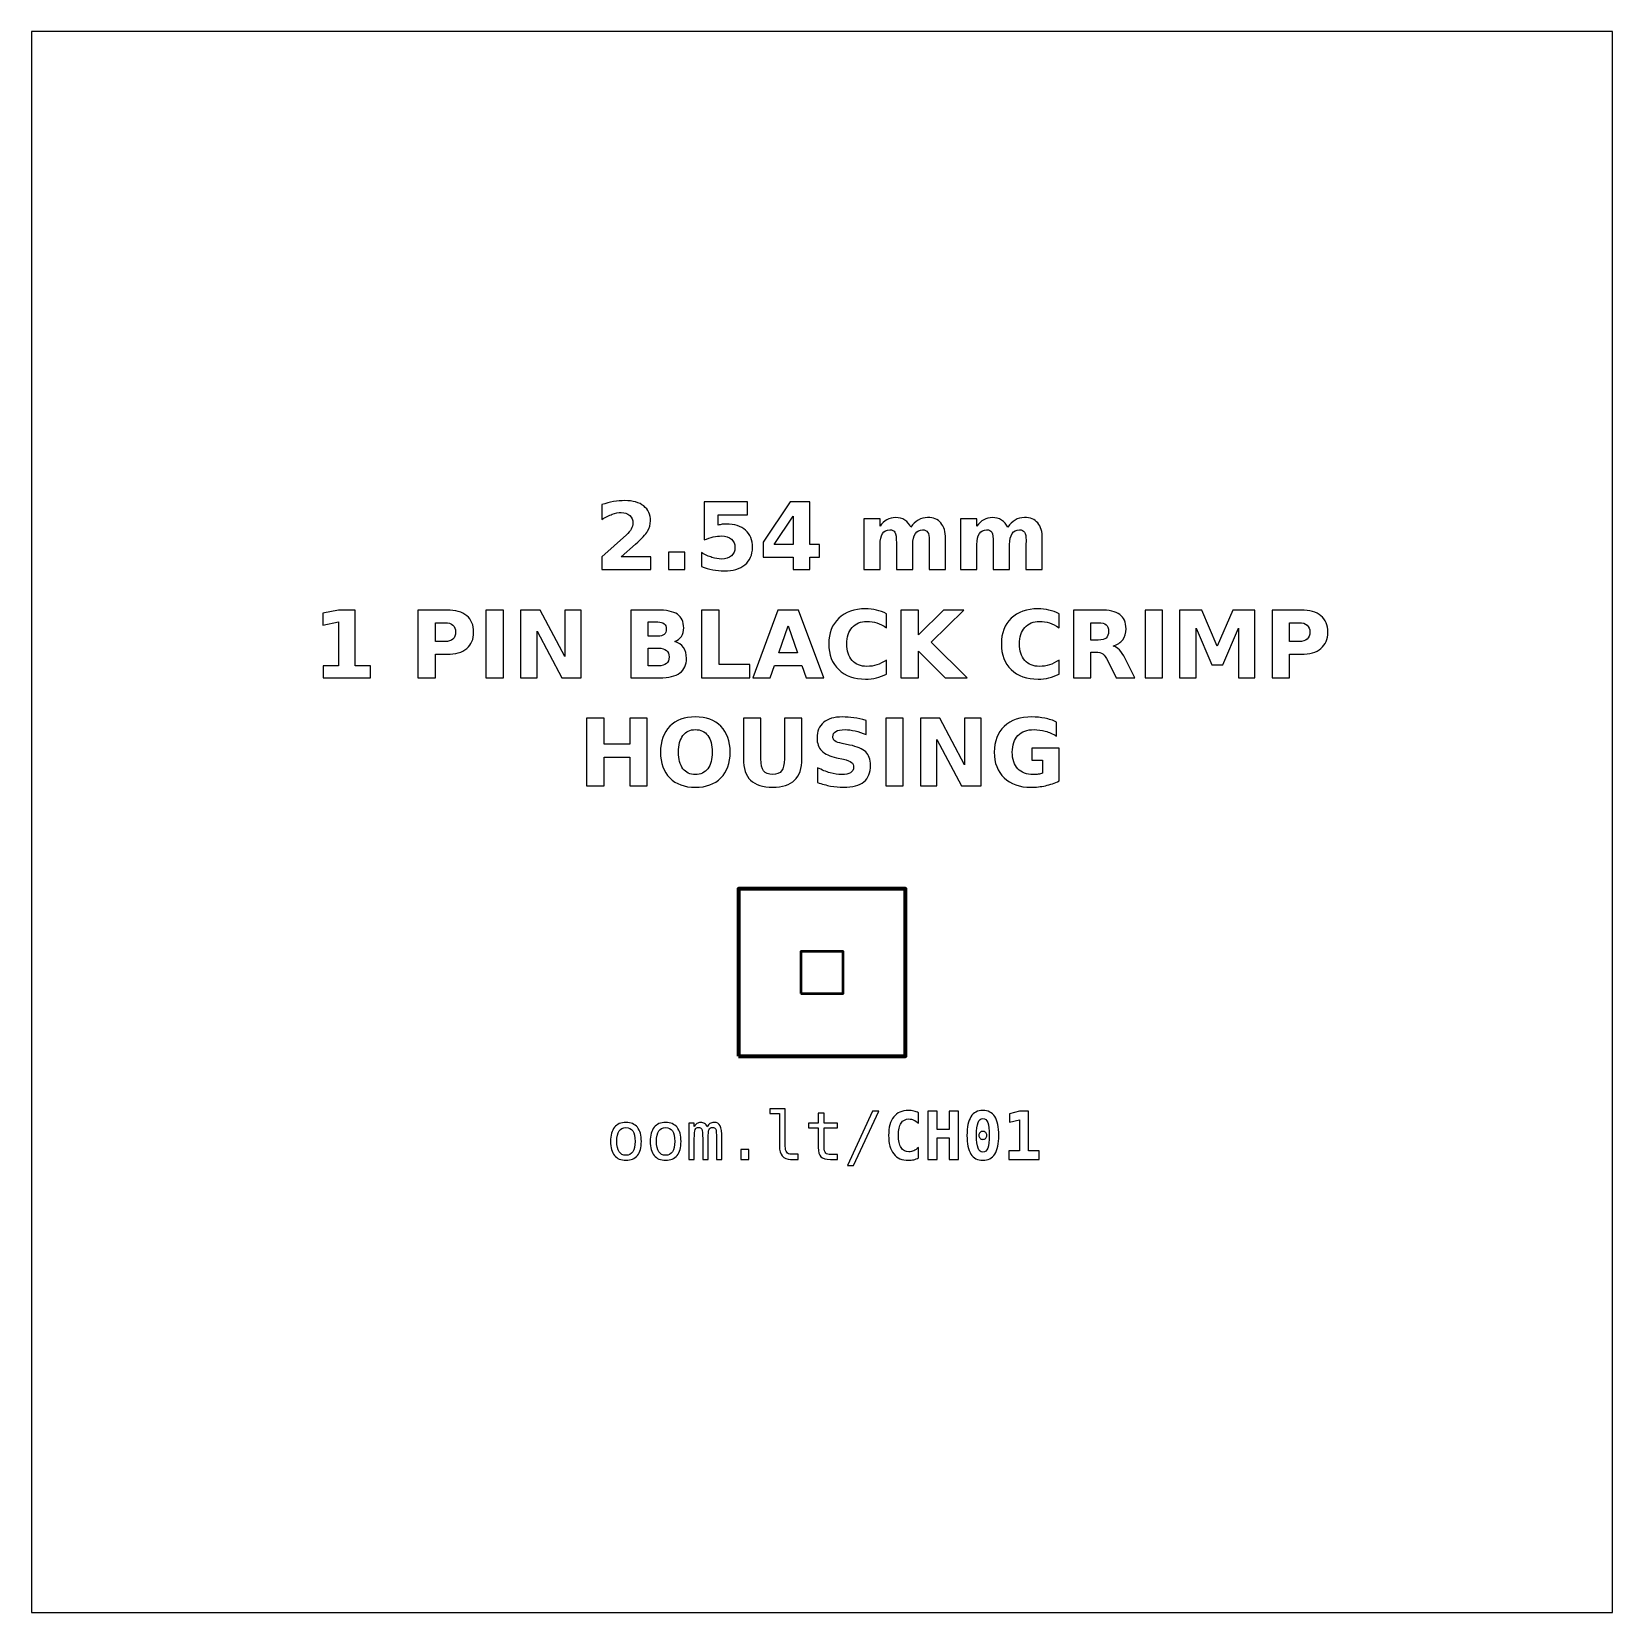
# Model space of a CAD drawing. Header units: centimetres. Extents: x -11.7 to -9.3, y -16.05 to -13.65.
import ezdxf

# ---------------------------------------------------------------- set-up
doc = ezdxf.new("R2010")
doc.units = ezdxf.units.CM
doc.header["$MEASUREMENT"] = 0
doc.layers.add('Layer 1', color=7, linetype='Continuous')

msp = doc.modelspace()

# ---------------------------------------------------------------- linework, layer by layer
at = {"layer": 'Layer 1', "color": 7}
msp.add_lwpolyline([(-11.7, -16.05), (-9.3, -16.05), (-9.3, -13.65), (-11.7, -13.65), (-11.7, -16.05)], close=True, dxfattribs=at)
at = {"layer": 'Layer 1', "color": 7, "lineweight": 100}
msp.add_lwpolyline([(-10.627, -15.20555), (-10.373, -15.20555), (-10.373, -14.95155), (-10.627, -14.95155), (-10.627, -15.20555)], close=True, dxfattribs=at)
at = {"layer": 'Layer 1', "color": 7, "lineweight": 50}
msp.add_lwpolyline([(-10.532, -15.11055), (-10.468, -15.11055), (-10.468, -15.04655), (-10.532, -15.04655), (-10.532, -15.11055)], close=True, dxfattribs=at)
at = {"layer": 'Layer 1', "color": 250}
for points, knots in [([(-10.80503, -14.44727), (-10.80503, -14.44727), (-10.75975, -14.44727), (-10.75975, -14.44727), (-10.75975, -14.44727), (-10.75975, -14.44727), (-10.75975, -14.46677), (-10.75975, -14.46677), (-10.75975, -14.46677), (-10.75975, -14.46677), (-10.83452, -14.46677), (-10.83452, -14.46677), (-10.83452, -14.46677), (-10.83452, -14.46677), (-10.83452, -14.44727), (-10.83452, -14.44727), (-10.83452, -14.44727), (-10.83452, -14.44727), (-10.79696, -14.41414), (-10.79696, -14.41414), (-10.79696, -14.41414), (-10.7936, -14.4111), (-10.79113, -14.40814), (-10.78953, -14.40525), (-10.78953, -14.40525), (-10.78791, -14.40235), (-10.78711, -14.39934), (-10.78711, -14.39621), (-10.78711, -14.39621), (-10.78711, -14.39139), (-10.78873, -14.38751), (-10.79197, -14.38457), (-10.79197, -14.38457), (-10.7952, -14.38163), (-10.7995, -14.38018), (-10.80489, -14.38018), (-10.80489, -14.38018), (-10.80902, -14.38018), (-10.81354, -14.38107), (-10.81846, -14.38283), (-10.81846, -14.38283), (-10.82337, -14.3846), (-10.82864, -14.38723), (-10.83424, -14.39071), (-10.83424, -14.39071), (-10.83424, -14.39071), (-10.83424, -14.36811), (-10.83424, -14.36811), (-10.83424, -14.36811), (-10.82826, -14.36614), (-10.82236, -14.36463), (-10.81653, -14.3636), (-10.81653, -14.3636), (-10.81069, -14.36256), (-10.80498, -14.36204), (-10.79936, -14.36204), (-10.79936, -14.36204), (-10.78706, -14.36204), (-10.77749, -14.36475), (-10.77067, -14.37018), (-10.77067, -14.37018), (-10.76385, -14.37559), (-10.76044, -14.38314), (-10.76044, -14.39285), (-10.76044, -14.39285), (-10.76044, -14.39845), (-10.76189, -14.40367), (-10.76479, -14.40852), (-10.76479, -14.40852), (-10.76768, -14.41336), (-10.77377, -14.41985), (-10.78304, -14.42799), (-10.78304, -14.42799), (-10.78304, -14.42799), (-10.80503, -14.44727), (-10.80503, -14.44727)], [0, 0, 0, 0, 0.0526316, 0.0526316, 0.0526316, 0.0526316, 0.1052632, 0.1052632, 0.1052632, 0.1052632, 0.1578947, 0.1578947, 0.1578947, 0.1578947, 0.2105263, 0.2105263, 0.2105263, 0.2105263, 0.2631579, 0.2631579, 0.2631579, 0.2631579, 0.3157895, 0.3157895, 0.3157895, 0.3157895, 0.3684211, 0.3684211, 0.3684211, 0.3684211, 0.4210526, 0.4210526, 0.4210526, 0.4210526, 0.4736842, 0.4736842, 0.4736842, 0.4736842, 0.5263158, 0.5263158, 0.5263158, 0.5263158, 0.5789474, 0.5789474, 0.5789474, 0.5789474, 0.6315789, 0.6315789, 0.6315789, 0.6315789, 0.6842105, 0.6842105, 0.6842105, 0.6842105, 0.7368421, 0.7368421, 0.7368421, 0.7368421, 0.7894737, 0.7894737, 0.7894737, 0.7894737, 0.8421053, 0.8421053, 0.8421053, 0.8421053, 0.8947368, 0.8947368, 0.8947368, 0.8947368, 0.9473684, 0.9473684, 0.9473684, 0.9473684, 1, 1, 1, 1]), ([(-10.67894, -14.3639), (-10.67894, -14.3639), (-10.613, -14.3639), (-10.613, -14.3639), (-10.613, -14.3639), (-10.613, -14.3639), (-10.613, -14.3834), (-10.613, -14.3834), (-10.613, -14.3834), (-10.613, -14.3834), (-10.6578, -14.3834), (-10.6578, -14.3834), (-10.6578, -14.3834), (-10.6578, -14.3834), (-10.6578, -14.39932), (-10.6578, -14.39932), (-10.6578, -14.39932), (-10.65578, -14.39878), (-10.65375, -14.39836), (-10.65171, -14.39805), (-10.65171, -14.39805), (-10.64966, -14.39774), (-10.64752, -14.3976), (-10.64533, -14.3976), (-10.64533, -14.3976), (-10.63278, -14.3976), (-10.62302, -14.40073), (-10.61603, -14.40701), (-10.61603, -14.40701), (-10.60905, -14.41327), (-10.60557, -14.42201), (-10.60557, -14.43321), (-10.60557, -14.43321), (-10.60557, -14.44433), (-10.60938, -14.45304), (-10.61697, -14.45934), (-10.61697, -14.45934), (-10.62457, -14.46562), (-10.63513, -14.46877), (-10.64863, -14.46877), (-10.64863, -14.46877), (-10.65446, -14.46877), (-10.66025, -14.4682), (-10.66596, -14.46708), (-10.66596, -14.46708), (-10.67168, -14.46595), (-10.67737, -14.46425), (-10.68301, -14.46195), (-10.68301, -14.46195), (-10.68301, -14.46195), (-10.68301, -14.44106), (-10.68301, -14.44106), (-10.68301, -14.44106), (-10.67741, -14.44429), (-10.6721, -14.44669), (-10.66707, -14.44828), (-10.66707, -14.44828), (-10.66203, -14.44991), (-10.65728, -14.45071), (-10.65284, -14.45071), (-10.65284, -14.45071), (-10.64639, -14.45071), (-10.64134, -14.44913), (-10.63764, -14.44598), (-10.63764, -14.44598), (-10.63395, -14.44285), (-10.63209, -14.4386), (-10.63209, -14.43321), (-10.63209, -14.43321), (-10.63209, -14.4278), (-10.63395, -14.42354), (-10.63764, -14.42042), (-10.63764, -14.42042), (-10.64134, -14.41729), (-10.64639, -14.41574), (-10.65284, -14.41574), (-10.65284, -14.41574), (-10.65665, -14.41574), (-10.66072, -14.41623), (-10.66502, -14.41722), (-10.66502, -14.41722), (-10.66935, -14.4182), (-10.67398, -14.41973), (-10.67894, -14.4218), (-10.67894, -14.4218), (-10.67894, -14.4218), (-10.67894, -14.3639), (-10.67894, -14.3639)], [0, 0, 0, 0, 0.0454545, 0.0454545, 0.0454545, 0.0454545, 0.0909091, 0.0909091, 0.0909091, 0.0909091, 0.1363636, 0.1363636, 0.1363636, 0.1363636, 0.1818182, 0.1818182, 0.1818182, 0.1818182, 0.2272727, 0.2272727, 0.2272727, 0.2272727, 0.2727273, 0.2727273, 0.2727273, 0.2727273, 0.3181818, 0.3181818, 0.3181818, 0.3181818, 0.3636364, 0.3636364, 0.3636364, 0.3636364, 0.4090909, 0.4090909, 0.4090909, 0.4090909, 0.4545455, 0.4545455, 0.4545455, 0.4545455, 0.5, 0.5, 0.5, 0.5, 0.5454545, 0.5454545, 0.5454545, 0.5454545, 0.5909091, 0.5909091, 0.5909091, 0.5909091, 0.6363636, 0.6363636, 0.6363636, 0.6363636, 0.6818182, 0.6818182, 0.6818182, 0.6818182, 0.7272727, 0.7272727, 0.7272727, 0.7272727, 0.7727273, 0.7727273, 0.7727273, 0.7727273, 0.8181818, 0.8181818, 0.8181818, 0.8181818, 0.8636364, 0.8636364, 0.8636364, 0.8636364, 0.9090909, 0.9090909, 0.9090909, 0.9090909, 0.9545455, 0.9545455, 0.9545455, 0.9545455, 1, 1, 1, 1]), ([(-10.54816, -14.3639), (-10.54816, -14.3639), (-10.51866, -14.3639), (-10.51866, -14.3639), (-10.51866, -14.3639), (-10.51866, -14.3639), (-10.51866, -14.42881), (-10.51866, -14.42881), (-10.51866, -14.42881), (-10.51866, -14.42881), (-10.50399, -14.42881), (-10.50399, -14.42881), (-10.50399, -14.42881), (-10.50399, -14.42881), (-10.50399, -14.44803), (-10.50399, -14.44803), (-10.50399, -14.44803), (-10.50399, -14.44803), (-10.51866, -14.44803), (-10.51866, -14.44803), (-10.51866, -14.44803), (-10.51866, -14.44803), (-10.51866, -14.46677), (-10.51866, -14.46677), (-10.51866, -14.46677), (-10.51866, -14.46677), (-10.54373, -14.46677), (-10.54373, -14.46677), (-10.54373, -14.46677), (-10.54373, -14.46677), (-10.54373, -14.44803), (-10.54373, -14.44803), (-10.54373, -14.44803), (-10.54373, -14.44803), (-10.58936, -14.44803), (-10.58936, -14.44803), (-10.58936, -14.44803), (-10.58936, -14.44803), (-10.58936, -14.42528), (-10.58936, -14.42528), (-10.58936, -14.42528), (-10.58936, -14.42528), (-10.54816, -14.3639), (-10.54816, -14.3639)], [0, 0, 0, 0, 0.0909091, 0.0909091, 0.0909091, 0.0909091, 0.1818182, 0.1818182, 0.1818182, 0.1818182, 0.2727273, 0.2727273, 0.2727273, 0.2727273, 0.3636364, 0.3636364, 0.3636364, 0.3636364, 0.4545455, 0.4545455, 0.4545455, 0.4545455, 0.5454545, 0.5454545, 0.5454545, 0.5454545, 0.6363636, 0.6363636, 0.6363636, 0.6363636, 0.7272727, 0.7272727, 0.7272727, 0.7272727, 0.8181818, 0.8181818, 0.8181818, 0.8181818, 0.9090909, 0.9090909, 0.9090909, 0.9090909, 1, 1, 1, 1]), ([(-10.54373, -14.38575), (-10.54373, -14.38575), (-10.57283, -14.42881), (-10.57283, -14.42881), (-10.57283, -14.42881), (-10.57283, -14.42881), (-10.54373, -14.42881), (-10.54373, -14.42881), (-10.54373, -14.42881), (-10.54373, -14.42881), (-10.54373, -14.38575), (-10.54373, -14.38575)], [0, 0, 0, 0, 0.3333333, 0.3333333, 0.3333333, 0.3333333, 0.6666667, 0.6666667, 0.6666667, 0.6666667, 1, 1, 1, 1]), ([(-10.36502, -14.40242), (-10.36189, -14.39765), (-10.3582, -14.394), (-10.35389, -14.39151), (-10.35389, -14.39151), (-10.34959, -14.38899), (-10.34489, -14.38775), (-10.33974, -14.38775), (-10.33974, -14.38775), (-10.33087, -14.38775), (-10.32412, -14.39048), (-10.31949, -14.39596), (-10.31949, -14.39596), (-10.31485, -14.40141), (-10.31252, -14.40936), (-10.31252, -14.41978), (-10.31252, -14.41978), (-10.31252, -14.41978), (-10.31252, -14.46677), (-10.31252, -14.46677), (-10.31252, -14.46677), (-10.31252, -14.46677), (-10.33734, -14.46677), (-10.33734, -14.46677), (-10.33734, -14.46677), (-10.33734, -14.46677), (-10.33734, -14.42653), (-10.33734, -14.42653), (-10.33734, -14.42653), (-10.33729, -14.42594), (-10.33727, -14.42533), (-10.33724, -14.42467), (-10.33724, -14.42467), (-10.33722, -14.42404), (-10.3372, -14.42312), (-10.3372, -14.42192), (-10.3372, -14.42192), (-10.3372, -14.41646), (-10.33799, -14.41249), (-10.33962, -14.41004), (-10.33962, -14.41004), (-10.34122, -14.40757), (-10.3438, -14.40635), (-10.34738, -14.40635), (-10.34738, -14.40635), (-10.35208, -14.40635), (-10.35568, -14.40828), (-10.35824, -14.41214), (-10.35824, -14.41214), (-10.36078, -14.41599), (-10.3621, -14.42157), (-10.3622, -14.42888), (-10.3622, -14.42888), (-10.3622, -14.42888), (-10.3622, -14.46677), (-10.3622, -14.46677), (-10.3622, -14.46677), (-10.3622, -14.46677), (-10.38701, -14.46677), (-10.38701, -14.46677), (-10.38701, -14.46677), (-10.38701, -14.46677), (-10.38701, -14.42653), (-10.38701, -14.42653), (-10.38701, -14.42653), (-10.38701, -14.41799), (-10.38774, -14.41249), (-10.38922, -14.41004), (-10.38922, -14.41004), (-10.39068, -14.40757), (-10.39329, -14.40635), (-10.39705, -14.40635), (-10.39705, -14.40635), (-10.4018, -14.40635), (-10.40545, -14.4083), (-10.40801, -14.41218), (-10.40801, -14.41218), (-10.41057, -14.41606), (-10.41187, -14.42159), (-10.41187, -14.42881), (-10.41187, -14.42881), (-10.41187, -14.42881), (-10.41187, -14.46677), (-10.41187, -14.46677), (-10.41187, -14.46677), (-10.41187, -14.46677), (-10.43668, -14.46677), (-10.43668, -14.46677), (-10.43668, -14.46677), (-10.43668, -14.46677), (-10.43668, -14.38961), (-10.43668, -14.38961), (-10.43668, -14.38961), (-10.43668, -14.38961), (-10.41187, -14.38961), (-10.41187, -14.38961), (-10.41187, -14.38961), (-10.41187, -14.38961), (-10.41187, -14.40092), (-10.41187, -14.40092), (-10.41187, -14.40092), (-10.40883, -14.39654), (-10.40535, -14.39328), (-10.40142, -14.39106), (-10.40142, -14.39106), (-10.3975, -14.38885), (-10.39317, -14.38775), (-10.38844, -14.38775), (-10.38844, -14.38775), (-10.38313, -14.38775), (-10.3784, -14.38904), (-10.37433, -14.39161), (-10.37433, -14.39161), (-10.37024, -14.39419), (-10.36713, -14.39779), (-10.36502, -14.40242)], [0, 0, 0, 0, 0.0344828, 0.0344828, 0.0344828, 0.0344828, 0.0689655, 0.0689655, 0.0689655, 0.0689655, 0.1034483, 0.1034483, 0.1034483, 0.1034483, 0.137931, 0.137931, 0.137931, 0.137931, 0.1724138, 0.1724138, 0.1724138, 0.1724138, 0.2068966, 0.2068966, 0.2068966, 0.2068966, 0.2413793, 0.2413793, 0.2413793, 0.2413793, 0.2758621, 0.2758621, 0.2758621, 0.2758621, 0.3103448, 0.3103448, 0.3103448, 0.3103448, 0.3448276, 0.3448276, 0.3448276, 0.3448276, 0.3793103, 0.3793103, 0.3793103, 0.3793103, 0.4137931, 0.4137931, 0.4137931, 0.4137931, 0.4482759, 0.4482759, 0.4482759, 0.4482759, 0.4827586, 0.4827586, 0.4827586, 0.4827586, 0.5172414, 0.5172414, 0.5172414, 0.5172414, 0.5517241, 0.5517241, 0.5517241, 0.5517241, 0.5862069, 0.5862069, 0.5862069, 0.5862069, 0.6206897, 0.6206897, 0.6206897, 0.6206897, 0.6551724, 0.6551724, 0.6551724, 0.6551724, 0.6896552, 0.6896552, 0.6896552, 0.6896552, 0.7241379, 0.7241379, 0.7241379, 0.7241379, 0.7586207, 0.7586207, 0.7586207, 0.7586207, 0.7931034, 0.7931034, 0.7931034, 0.7931034, 0.8275862, 0.8275862, 0.8275862, 0.8275862, 0.862069, 0.862069, 0.862069, 0.862069, 0.8965517, 0.8965517, 0.8965517, 0.8965517, 0.9310345, 0.9310345, 0.9310345, 0.9310345, 0.9655172, 0.9655172, 0.9655172, 0.9655172, 1, 1, 1, 1]), ([(-10.21798, -14.40242), (-10.21485, -14.39765), (-10.21116, -14.394), (-10.20685, -14.39151), (-10.20685, -14.39151), (-10.20255, -14.38899), (-10.19785, -14.38775), (-10.1927, -14.38775), (-10.1927, -14.38775), (-10.18383, -14.38775), (-10.17708, -14.39048), (-10.17245, -14.39596), (-10.17245, -14.39596), (-10.16781, -14.40141), (-10.16548, -14.40936), (-10.16548, -14.41978), (-10.16548, -14.41978), (-10.16548, -14.41978), (-10.16548, -14.46677), (-10.16548, -14.46677), (-10.16548, -14.46677), (-10.16548, -14.46677), (-10.1903, -14.46677), (-10.1903, -14.46677), (-10.1903, -14.46677), (-10.1903, -14.46677), (-10.1903, -14.42653), (-10.1903, -14.42653), (-10.1903, -14.42653), (-10.19025, -14.42594), (-10.19023, -14.42533), (-10.1902, -14.42467), (-10.1902, -14.42467), (-10.19018, -14.42404), (-10.19016, -14.42312), (-10.19016, -14.42192), (-10.19016, -14.42192), (-10.19016, -14.41646), (-10.19095, -14.41249), (-10.19258, -14.41004), (-10.19258, -14.41004), (-10.19418, -14.40757), (-10.19676, -14.40635), (-10.20034, -14.40635), (-10.20034, -14.40635), (-10.20504, -14.40635), (-10.20864, -14.40828), (-10.2112, -14.41214), (-10.2112, -14.41214), (-10.21374, -14.41599), (-10.21506, -14.42157), (-10.21516, -14.42888), (-10.21516, -14.42888), (-10.21516, -14.42888), (-10.21516, -14.46677), (-10.21516, -14.46677), (-10.21516, -14.46677), (-10.21516, -14.46677), (-10.23997, -14.46677), (-10.23997, -14.46677), (-10.23997, -14.46677), (-10.23997, -14.46677), (-10.23997, -14.42653), (-10.23997, -14.42653), (-10.23997, -14.42653), (-10.23997, -14.41799), (-10.2407, -14.41249), (-10.24218, -14.41004), (-10.24218, -14.41004), (-10.24364, -14.40757), (-10.24625, -14.40635), (-10.25001, -14.40635), (-10.25001, -14.40635), (-10.25476, -14.40635), (-10.25841, -14.4083), (-10.26097, -14.41218), (-10.26097, -14.41218), (-10.26353, -14.41606), (-10.26483, -14.42159), (-10.26483, -14.42881), (-10.26483, -14.42881), (-10.26483, -14.42881), (-10.26483, -14.46677), (-10.26483, -14.46677), (-10.26483, -14.46677), (-10.26483, -14.46677), (-10.28964, -14.46677), (-10.28964, -14.46677), (-10.28964, -14.46677), (-10.28964, -14.46677), (-10.28964, -14.38961), (-10.28964, -14.38961), (-10.28964, -14.38961), (-10.28964, -14.38961), (-10.26483, -14.38961), (-10.26483, -14.38961), (-10.26483, -14.38961), (-10.26483, -14.38961), (-10.26483, -14.40092), (-10.26483, -14.40092), (-10.26483, -14.40092), (-10.26179, -14.39654), (-10.25831, -14.39328), (-10.25438, -14.39106), (-10.25438, -14.39106), (-10.25046, -14.38885), (-10.24613, -14.38775), (-10.2414, -14.38775), (-10.2414, -14.38775), (-10.23609, -14.38775), (-10.23136, -14.38904), (-10.22729, -14.39161), (-10.22729, -14.39161), (-10.2232, -14.39419), (-10.22009, -14.39779), (-10.21798, -14.40242)], [0, 0, 0, 0, 0.0344828, 0.0344828, 0.0344828, 0.0344828, 0.0689655, 0.0689655, 0.0689655, 0.0689655, 0.1034483, 0.1034483, 0.1034483, 0.1034483, 0.137931, 0.137931, 0.137931, 0.137931, 0.1724138, 0.1724138, 0.1724138, 0.1724138, 0.2068966, 0.2068966, 0.2068966, 0.2068966, 0.2413793, 0.2413793, 0.2413793, 0.2413793, 0.2758621, 0.2758621, 0.2758621, 0.2758621, 0.3103448, 0.3103448, 0.3103448, 0.3103448, 0.3448276, 0.3448276, 0.3448276, 0.3448276, 0.3793103, 0.3793103, 0.3793103, 0.3793103, 0.4137931, 0.4137931, 0.4137931, 0.4137931, 0.4482759, 0.4482759, 0.4482759, 0.4482759, 0.4827586, 0.4827586, 0.4827586, 0.4827586, 0.5172414, 0.5172414, 0.5172414, 0.5172414, 0.5517241, 0.5517241, 0.5517241, 0.5517241, 0.5862069, 0.5862069, 0.5862069, 0.5862069, 0.6206897, 0.6206897, 0.6206897, 0.6206897, 0.6551724, 0.6551724, 0.6551724, 0.6551724, 0.6896552, 0.6896552, 0.6896552, 0.6896552, 0.7241379, 0.7241379, 0.7241379, 0.7241379, 0.7586207, 0.7586207, 0.7586207, 0.7586207, 0.7931034, 0.7931034, 0.7931034, 0.7931034, 0.8275862, 0.8275862, 0.8275862, 0.8275862, 0.862069, 0.862069, 0.862069, 0.862069, 0.8965517, 0.8965517, 0.8965517, 0.8965517, 0.9310345, 0.9310345, 0.9310345, 0.9310345, 0.9655172, 0.9655172, 0.9655172, 0.9655172, 1, 1, 1, 1]), ([(-10.73311, -14.4401), (-10.73311, -14.4401), (-10.70829, -14.4401), (-10.70829, -14.4401), (-10.70829, -14.4401), (-10.70829, -14.4401), (-10.70829, -14.46677), (-10.70829, -14.46677), (-10.70829, -14.46677), (-10.70829, -14.46677), (-10.73311, -14.46677), (-10.73311, -14.46677), (-10.73311, -14.46677), (-10.73311, -14.46677), (-10.73311, -14.4401), (-10.73311, -14.4401)], [0, 0, 0, 0, 0.25, 0.25, 0.25, 0.25, 0.5, 0.5, 0.5, 0.5, 0.75, 0.75, 0.75, 0.75, 1, 1, 1, 1]), ([(-11.25731, -14.6127), (-11.25731, -14.6127), (-11.23388, -14.6127), (-11.23388, -14.6127), (-11.23388, -14.6127), (-11.23388, -14.6127), (-11.23388, -14.54621), (-11.23388, -14.54621), (-11.23388, -14.54621), (-11.23388, -14.54621), (-11.25792, -14.55118), (-11.25792, -14.55118), (-11.25792, -14.55118), (-11.25792, -14.55118), (-11.25792, -14.53311), (-11.25792, -14.53311), (-11.25792, -14.53311), (-11.25792, -14.53311), (-11.23402, -14.52815), (-11.23402, -14.52815), (-11.23402, -14.52815), (-11.23402, -14.52815), (-11.20881, -14.52815), (-11.20881, -14.52815), (-11.20881, -14.52815), (-11.20881, -14.52815), (-11.20881, -14.6127), (-11.20881, -14.6127), (-11.20881, -14.6127), (-11.20881, -14.6127), (-11.18539, -14.6127), (-11.18539, -14.6127), (-11.18539, -14.6127), (-11.18539, -14.6127), (-11.18539, -14.63102), (-11.18539, -14.63102), (-11.18539, -14.63102), (-11.18539, -14.63102), (-11.25731, -14.63102), (-11.25731, -14.63102), (-11.25731, -14.63102), (-11.25731, -14.63102), (-11.25731, -14.6127), (-11.25731, -14.6127)], [0, 0, 0, 0, 0.0909091, 0.0909091, 0.0909091, 0.0909091, 0.1818182, 0.1818182, 0.1818182, 0.1818182, 0.2727273, 0.2727273, 0.2727273, 0.2727273, 0.3636364, 0.3636364, 0.3636364, 0.3636364, 0.4545455, 0.4545455, 0.4545455, 0.4545455, 0.5454545, 0.5454545, 0.5454545, 0.5454545, 0.6363636, 0.6363636, 0.6363636, 0.6363636, 0.7272727, 0.7272727, 0.7272727, 0.7272727, 0.8181818, 0.8181818, 0.8181818, 0.8181818, 0.9090909, 0.9090909, 0.9090909, 0.9090909, 1, 1, 1, 1]), ([(-11.11356, -14.52815), (-11.11356, -14.52815), (-11.06954, -14.52815), (-11.06954, -14.52815), (-11.06954, -14.52815), (-11.05644, -14.52815), (-11.04639, -14.53107), (-11.03938, -14.53688), (-11.03938, -14.53688), (-11.03238, -14.54269), (-11.02887, -14.55096), (-11.02887, -14.56171), (-11.02887, -14.56171), (-11.02887, -14.57248), (-11.03238, -14.58078), (-11.03938, -14.58659), (-11.03938, -14.58659), (-11.04639, -14.5924), (-11.05644, -14.59532), (-11.06954, -14.59532), (-11.06954, -14.59532), (-11.06954, -14.59532), (-11.08703, -14.59532), (-11.08703, -14.59532), (-11.08703, -14.59532), (-11.08703, -14.59532), (-11.08703, -14.63102), (-11.08703, -14.63102), (-11.08703, -14.63102), (-11.08703, -14.63102), (-11.11356, -14.63102), (-11.11356, -14.63102), (-11.11356, -14.63102), (-11.11356, -14.63102), (-11.11356, -14.52815), (-11.11356, -14.52815)], [0, 0, 0, 0, 0.1111111, 0.1111111, 0.1111111, 0.1111111, 0.2222222, 0.2222222, 0.2222222, 0.2222222, 0.3333333, 0.3333333, 0.3333333, 0.3333333, 0.4444444, 0.4444444, 0.4444444, 0.4444444, 0.5555556, 0.5555556, 0.5555556, 0.5555556, 0.6666667, 0.6666667, 0.6666667, 0.6666667, 0.7777778, 0.7777778, 0.7777778, 0.7777778, 0.8888889, 0.8888889, 0.8888889, 0.8888889, 1, 1, 1, 1]), ([(-11.01015, -14.52815), (-11.01015, -14.52815), (-10.98362, -14.52815), (-10.98362, -14.52815), (-10.98362, -14.52815), (-10.98362, -14.52815), (-10.98362, -14.63102), (-10.98362, -14.63102), (-10.98362, -14.63102), (-10.98362, -14.63102), (-11.01015, -14.63102), (-11.01015, -14.63102), (-11.01015, -14.63102), (-11.01015, -14.63102), (-11.01015, -14.52815), (-11.01015, -14.52815)], [0, 0, 0, 0, 0.25, 0.25, 0.25, 0.25, 0.5, 0.5, 0.5, 0.5, 0.75, 0.75, 0.75, 0.75, 1, 1, 1, 1]), ([(-10.95766, -14.52815), (-10.95766, -14.52815), (-10.92803, -14.52815), (-10.92803, -14.52815), (-10.92803, -14.52815), (-10.92803, -14.52815), (-10.89061, -14.59871), (-10.89061, -14.59871), (-10.89061, -14.59871), (-10.89061, -14.59871), (-10.89061, -14.52815), (-10.89061, -14.52815), (-10.89061, -14.52815), (-10.89061, -14.52815), (-10.86547, -14.52815), (-10.86547, -14.52815), (-10.86547, -14.52815), (-10.86547, -14.52815), (-10.86547, -14.63102), (-10.86547, -14.63102), (-10.86547, -14.63102), (-10.86547, -14.63102), (-10.8951, -14.63102), (-10.8951, -14.63102), (-10.8951, -14.63102), (-10.8951, -14.63102), (-10.93252, -14.56046), (-10.93252, -14.56046), (-10.93252, -14.56046), (-10.93252, -14.56046), (-10.93252, -14.63102), (-10.93252, -14.63102), (-10.93252, -14.63102), (-10.93252, -14.63102), (-10.95766, -14.63102), (-10.95766, -14.63102), (-10.95766, -14.63102), (-10.95766, -14.63102), (-10.95766, -14.52815), (-10.95766, -14.52815)], [0, 0, 0, 0, 0.1, 0.1, 0.1, 0.1, 0.2, 0.2, 0.2, 0.2, 0.3, 0.3, 0.3, 0.3, 0.4, 0.4, 0.4, 0.4, 0.5, 0.5, 0.5, 0.5, 0.6, 0.6, 0.6, 0.6, 0.7, 0.7, 0.7, 0.7, 0.8, 0.8, 0.8, 0.8, 0.9, 0.9, 0.9, 0.9, 1, 1, 1, 1]), ([(-10.72367, -14.57596), (-10.71798, -14.57761), (-10.71356, -14.58067), (-10.71043, -14.58514), (-10.71043, -14.58514), (-10.7073, -14.58958), (-10.70575, -14.59506), (-10.70575, -14.60153), (-10.70575, -14.60153), (-10.70575, -14.61145), (-10.70912, -14.61884), (-10.71582, -14.62371), (-10.71582, -14.62371), (-10.72252, -14.62857), (-10.73273, -14.63102), (-10.74642, -14.63102), (-10.74642, -14.63102), (-10.74642, -14.63102), (-10.79044, -14.63102), (-10.79044, -14.63102), (-10.79044, -14.63102), (-10.79044, -14.63102), (-10.79044, -14.52815), (-10.79044, -14.52815), (-10.79044, -14.52815), (-10.79044, -14.52815), (-10.75062, -14.52815), (-10.75062, -14.52815), (-10.75062, -14.52815), (-10.73633, -14.52815), (-10.72598, -14.53031), (-10.71958, -14.53462), (-10.71958, -14.53462), (-10.71316, -14.53895), (-10.70996, -14.54586), (-10.70996, -14.55536), (-10.70996, -14.55536), (-10.70996, -14.56037), (-10.71114, -14.56463), (-10.71347, -14.56816), (-10.71347, -14.56816), (-10.71582, -14.57166), (-10.7192, -14.57427), (-10.72367, -14.57596)], [0, 0, 0, 0, 0.0909091, 0.0909091, 0.0909091, 0.0909091, 0.1818182, 0.1818182, 0.1818182, 0.1818182, 0.2727273, 0.2727273, 0.2727273, 0.2727273, 0.3636364, 0.3636364, 0.3636364, 0.3636364, 0.4545455, 0.4545455, 0.4545455, 0.4545455, 0.5454545, 0.5454545, 0.5454545, 0.5454545, 0.6363636, 0.6363636, 0.6363636, 0.6363636, 0.7272727, 0.7272727, 0.7272727, 0.7272727, 0.8181818, 0.8181818, 0.8181818, 0.8181818, 0.9090909, 0.9090909, 0.9090909, 0.9090909, 1, 1, 1, 1]), ([(-10.68289, -14.52815), (-10.68289, -14.52815), (-10.65636, -14.52815), (-10.65636, -14.52815), (-10.65636, -14.52815), (-10.65636, -14.52815), (-10.65636, -14.61096), (-10.65636, -14.61096), (-10.65636, -14.61096), (-10.65636, -14.61096), (-10.6098, -14.61096), (-10.6098, -14.61096), (-10.6098, -14.61096), (-10.6098, -14.61096), (-10.6098, -14.63102), (-10.6098, -14.63102), (-10.6098, -14.63102), (-10.6098, -14.63102), (-10.68289, -14.63102), (-10.68289, -14.63102), (-10.68289, -14.63102), (-10.68289, -14.63102), (-10.68289, -14.52815), (-10.68289, -14.52815)], [0, 0, 0, 0, 0.1666667, 0.1666667, 0.1666667, 0.1666667, 0.3333333, 0.3333333, 0.3333333, 0.3333333, 0.5, 0.5, 0.5, 0.5, 0.6666667, 0.6666667, 0.6666667, 0.6666667, 0.8333333, 0.8333333, 0.8333333, 0.8333333, 1, 1, 1, 1]), ([(-10.53056, -14.6123), (-10.53056, -14.6123), (-10.57205, -14.6123), (-10.57205, -14.6123), (-10.57205, -14.6123), (-10.57205, -14.6123), (-10.57859, -14.63102), (-10.57859, -14.63102), (-10.57859, -14.63102), (-10.57859, -14.63102), (-10.60526, -14.63102), (-10.60526, -14.63102), (-10.60526, -14.63102), (-10.60526, -14.63102), (-10.56716, -14.52815), (-10.56716, -14.52815), (-10.56716, -14.52815), (-10.56716, -14.52815), (-10.53553, -14.52815), (-10.53553, -14.52815), (-10.53553, -14.52815), (-10.53553, -14.52815), (-10.49743, -14.63102), (-10.49743, -14.63102), (-10.49743, -14.63102), (-10.49743, -14.63102), (-10.5241, -14.63102), (-10.5241, -14.63102), (-10.5241, -14.63102), (-10.5241, -14.63102), (-10.53056, -14.6123), (-10.53056, -14.6123)], [0, 0, 0, 0, 0.125, 0.125, 0.125, 0.125, 0.25, 0.25, 0.25, 0.25, 0.375, 0.375, 0.375, 0.375, 0.5, 0.5, 0.5, 0.5, 0.625, 0.625, 0.625, 0.625, 0.75, 0.75, 0.75, 0.75, 0.875, 0.875, 0.875, 0.875, 1, 1, 1, 1]), ([(-10.40218, -14.62538), (-10.40704, -14.62789), (-10.41212, -14.6298), (-10.41742, -14.63109), (-10.41742, -14.63109), (-10.42268, -14.63238), (-10.42821, -14.63302), (-10.43395, -14.63302), (-10.43395, -14.63302), (-10.45107, -14.63302), (-10.46464, -14.62822), (-10.47466, -14.61865), (-10.47466, -14.61865), (-10.48468, -14.60908), (-10.48969, -14.5961), (-10.48969, -14.57968), (-10.48969, -14.57968), (-10.48969, -14.56324), (-10.48468, -14.55023), (-10.47466, -14.54066), (-10.47466, -14.54066), (-10.46464, -14.53109), (-10.45107, -14.52629), (-10.43395, -14.52629), (-10.43395, -14.52629), (-10.42821, -14.52629), (-10.42268, -14.52693), (-10.41742, -14.52822), (-10.41742, -14.52822), (-10.41212, -14.52951), (-10.40704, -14.53142), (-10.40218, -14.53394), (-10.40218, -14.53394), (-10.40218, -14.53394), (-10.40218, -14.55522), (-10.40218, -14.55522), (-10.40218, -14.55522), (-10.40709, -14.55186), (-10.41194, -14.54941), (-10.41671, -14.54786), (-10.41671, -14.54786), (-10.42148, -14.54628), (-10.42652, -14.54551), (-10.43181, -14.54551), (-10.43181, -14.54551), (-10.44126, -14.54551), (-10.44872, -14.54854), (-10.45413, -14.55461), (-10.45413, -14.55461), (-10.45956, -14.56068), (-10.46227, -14.56903), (-10.46227, -14.57968), (-10.46227, -14.57968), (-10.46227, -14.59031), (-10.45956, -14.59864), (-10.45413, -14.6047), (-10.45413, -14.6047), (-10.44872, -14.61077), (-10.44126, -14.6138), (-10.43181, -14.6138), (-10.43181, -14.6138), (-10.42652, -14.6138), (-10.42148, -14.61303), (-10.41671, -14.61145), (-10.41671, -14.61145), (-10.41194, -14.6099), (-10.40709, -14.60745), (-10.40218, -14.60409), (-10.40218, -14.60409), (-10.40218, -14.60409), (-10.40218, -14.62538), (-10.40218, -14.62538)], [0, 0, 0, 0, 0.0555556, 0.0555556, 0.0555556, 0.0555556, 0.1111111, 0.1111111, 0.1111111, 0.1111111, 0.1666667, 0.1666667, 0.1666667, 0.1666667, 0.2222222, 0.2222222, 0.2222222, 0.2222222, 0.2777778, 0.2777778, 0.2777778, 0.2777778, 0.3333333, 0.3333333, 0.3333333, 0.3333333, 0.3888889, 0.3888889, 0.3888889, 0.3888889, 0.4444444, 0.4444444, 0.4444444, 0.4444444, 0.5, 0.5, 0.5, 0.5, 0.5555556, 0.5555556, 0.5555556, 0.5555556, 0.6111111, 0.6111111, 0.6111111, 0.6111111, 0.6666667, 0.6666667, 0.6666667, 0.6666667, 0.7222222, 0.7222222, 0.7222222, 0.7222222, 0.7777778, 0.7777778, 0.7777778, 0.7777778, 0.8333333, 0.8333333, 0.8333333, 0.8333333, 0.8888889, 0.8888889, 0.8888889, 0.8888889, 0.9444444, 0.9444444, 0.9444444, 0.9444444, 1, 1, 1, 1]), ([(-10.38021, -14.52815), (-10.38021, -14.52815), (-10.35368, -14.52815), (-10.35368, -14.52815), (-10.35368, -14.52815), (-10.35368, -14.52815), (-10.35368, -14.56571), (-10.35368, -14.56571), (-10.35368, -14.56571), (-10.35368, -14.56571), (-10.31544, -14.52815), (-10.31544, -14.52815), (-10.31544, -14.52815), (-10.31544, -14.52815), (-10.28466, -14.52815), (-10.28466, -14.52815), (-10.28466, -14.52815), (-10.28466, -14.52815), (-10.33419, -14.57686), (-10.33419, -14.57686), (-10.33419, -14.57686), (-10.33419, -14.57686), (-10.27955, -14.63102), (-10.27955, -14.63102), (-10.27955, -14.63102), (-10.27955, -14.63102), (-10.31276, -14.63102), (-10.31276, -14.63102), (-10.31276, -14.63102), (-10.31276, -14.63102), (-10.35368, -14.5905), (-10.35368, -14.5905), (-10.35368, -14.5905), (-10.35368, -14.5905), (-10.35368, -14.63102), (-10.35368, -14.63102), (-10.35368, -14.63102), (-10.35368, -14.63102), (-10.38021, -14.63102), (-10.38021, -14.63102), (-10.38021, -14.63102), (-10.38021, -14.63102), (-10.38021, -14.52815), (-10.38021, -14.52815)], [0, 0, 0, 0, 0.0909091, 0.0909091, 0.0909091, 0.0909091, 0.1818182, 0.1818182, 0.1818182, 0.1818182, 0.2727273, 0.2727273, 0.2727273, 0.2727273, 0.3636364, 0.3636364, 0.3636364, 0.3636364, 0.4545455, 0.4545455, 0.4545455, 0.4545455, 0.5454545, 0.5454545, 0.5454545, 0.5454545, 0.6363636, 0.6363636, 0.6363636, 0.6363636, 0.7272727, 0.7272727, 0.7272727, 0.7272727, 0.8181818, 0.8181818, 0.8181818, 0.8181818, 0.9090909, 0.9090909, 0.9090909, 0.9090909, 1, 1, 1, 1]), ([(-10.14016, -14.62538), (-10.14502, -14.62789), (-10.1501, -14.6298), (-10.1554, -14.63109), (-10.1554, -14.63109), (-10.16066, -14.63238), (-10.16619, -14.63302), (-10.17193, -14.63302), (-10.17193, -14.63302), (-10.18905, -14.63302), (-10.20262, -14.62822), (-10.21264, -14.61865), (-10.21264, -14.61865), (-10.22266, -14.60908), (-10.22767, -14.5961), (-10.22767, -14.57968), (-10.22767, -14.57968), (-10.22767, -14.56324), (-10.22266, -14.55023), (-10.21264, -14.54066), (-10.21264, -14.54066), (-10.20262, -14.53109), (-10.18905, -14.52629), (-10.17193, -14.52629), (-10.17193, -14.52629), (-10.16619, -14.52629), (-10.16066, -14.52693), (-10.1554, -14.52822), (-10.1554, -14.52822), (-10.1501, -14.52951), (-10.14502, -14.53142), (-10.14016, -14.53394), (-10.14016, -14.53394), (-10.14016, -14.53394), (-10.14016, -14.55522), (-10.14016, -14.55522), (-10.14016, -14.55522), (-10.14507, -14.55186), (-10.14992, -14.54941), (-10.15469, -14.54786), (-10.15469, -14.54786), (-10.15946, -14.54628), (-10.1645, -14.54551), (-10.16979, -14.54551), (-10.16979, -14.54551), (-10.17924, -14.54551), (-10.1867, -14.54854), (-10.19211, -14.55461), (-10.19211, -14.55461), (-10.19754, -14.56068), (-10.20025, -14.56903), (-10.20025, -14.57968), (-10.20025, -14.57968), (-10.20025, -14.59031), (-10.19754, -14.59864), (-10.19211, -14.6047), (-10.19211, -14.6047), (-10.1867, -14.61077), (-10.17924, -14.6138), (-10.16979, -14.6138), (-10.16979, -14.6138), (-10.1645, -14.6138), (-10.15946, -14.61303), (-10.15469, -14.61145), (-10.15469, -14.61145), (-10.14992, -14.6099), (-10.14507, -14.60745), (-10.14016, -14.60409), (-10.14016, -14.60409), (-10.14016, -14.60409), (-10.14016, -14.62538), (-10.14016, -14.62538)], [0, 0, 0, 0, 0.0555556, 0.0555556, 0.0555556, 0.0555556, 0.1111111, 0.1111111, 0.1111111, 0.1111111, 0.1666667, 0.1666667, 0.1666667, 0.1666667, 0.2222222, 0.2222222, 0.2222222, 0.2222222, 0.2777778, 0.2777778, 0.2777778, 0.2777778, 0.3333333, 0.3333333, 0.3333333, 0.3333333, 0.3888889, 0.3888889, 0.3888889, 0.3888889, 0.4444444, 0.4444444, 0.4444444, 0.4444444, 0.5, 0.5, 0.5, 0.5, 0.5555556, 0.5555556, 0.5555556, 0.5555556, 0.6111111, 0.6111111, 0.6111111, 0.6111111, 0.6666667, 0.6666667, 0.6666667, 0.6666667, 0.7222222, 0.7222222, 0.7222222, 0.7222222, 0.7777778, 0.7777778, 0.7777778, 0.7777778, 0.8333333, 0.8333333, 0.8333333, 0.8333333, 0.8888889, 0.8888889, 0.8888889, 0.8888889, 0.9444444, 0.9444444, 0.9444444, 0.9444444, 1, 1, 1, 1]), ([(-10.09166, -14.5921), (-10.09166, -14.5921), (-10.09166, -14.63102), (-10.09166, -14.63102), (-10.09166, -14.63102), (-10.09166, -14.63102), (-10.11819, -14.63102), (-10.11819, -14.63102), (-10.11819, -14.63102), (-10.11819, -14.63102), (-10.11819, -14.52815), (-10.11819, -14.52815), (-10.11819, -14.52815), (-10.11819, -14.52815), (-10.07767, -14.52815), (-10.07767, -14.52815), (-10.07767, -14.52815), (-10.06412, -14.52815), (-10.05417, -14.53043), (-10.04787, -14.53497), (-10.04787, -14.53497), (-10.04155, -14.53951), (-10.03839, -14.54671), (-10.03839, -14.55654), (-10.03839, -14.55654), (-10.03839, -14.56333), (-10.04004, -14.56893), (-10.04331, -14.57328), (-10.04331, -14.57328), (-10.0466, -14.57766), (-10.05156, -14.58088), (-10.05817, -14.58293), (-10.05817, -14.58293), (-10.05455, -14.58377), (-10.05128, -14.58563), (-10.04841, -14.58855), (-10.04841, -14.58855), (-10.04554, -14.59146), (-10.04265, -14.59588), (-10.03971, -14.60181), (-10.03971, -14.60181), (-10.03971, -14.60181), (-10.02529, -14.63102), (-10.02529, -14.63102), (-10.02529, -14.63102), (-10.02529, -14.63102), (-10.05356, -14.63102), (-10.05356, -14.63102), (-10.05356, -14.63102), (-10.05356, -14.63102), (-10.0661, -14.60546), (-10.0661, -14.60546), (-10.0661, -14.60546), (-10.06861, -14.60033), (-10.07118, -14.5968), (-10.07379, -14.59492), (-10.07379, -14.59492), (-10.07638, -14.59304), (-10.07983, -14.5921), (-10.08416, -14.5921), (-10.08416, -14.5921), (-10.08416, -14.5921), (-10.09166, -14.5921), (-10.09166, -14.5921)], [0, 0, 0, 0, 0.0625, 0.0625, 0.0625, 0.0625, 0.125, 0.125, 0.125, 0.125, 0.1875, 0.1875, 0.1875, 0.1875, 0.25, 0.25, 0.25, 0.25, 0.3125, 0.3125, 0.3125, 0.3125, 0.375, 0.375, 0.375, 0.375, 0.4375, 0.4375, 0.4375, 0.4375, 0.5, 0.5, 0.5, 0.5, 0.5625, 0.5625, 0.5625, 0.5625, 0.625, 0.625, 0.625, 0.625, 0.6875, 0.6875, 0.6875, 0.6875, 0.75, 0.75, 0.75, 0.75, 0.8125, 0.8125, 0.8125, 0.8125, 0.875, 0.875, 0.875, 0.875, 0.9375, 0.9375, 0.9375, 0.9375, 1, 1, 1, 1]), ([(-10.00954, -14.52815), (-10.00954, -14.52815), (-9.98301, -14.52815), (-9.98301, -14.52815), (-9.98301, -14.52815), (-9.98301, -14.52815), (-9.98301, -14.63102), (-9.98301, -14.63102), (-9.98301, -14.63102), (-9.98301, -14.63102), (-10.00954, -14.63102), (-10.00954, -14.63102), (-10.00954, -14.63102), (-10.00954, -14.63102), (-10.00954, -14.52815), (-10.00954, -14.52815)], [0, 0, 0, 0, 0.25, 0.25, 0.25, 0.25, 0.5, 0.5, 0.5, 0.5, 0.75, 0.75, 0.75, 0.75, 1, 1, 1, 1]), ([(-9.95705, -14.52815), (-9.95705, -14.52815), (-9.9233, -14.52815), (-9.9233, -14.52815), (-9.9233, -14.52815), (-9.9233, -14.52815), (-9.89985, -14.58321), (-9.89985, -14.58321), (-9.89985, -14.58321), (-9.89985, -14.58321), (-9.87629, -14.52815), (-9.87629, -14.52815), (-9.87629, -14.52815), (-9.87629, -14.52815), (-9.84261, -14.52815), (-9.84261, -14.52815), (-9.84261, -14.52815), (-9.84261, -14.52815), (-9.84261, -14.63102), (-9.84261, -14.63102), (-9.84261, -14.63102), (-9.84261, -14.63102), (-9.86768, -14.63102), (-9.86768, -14.63102), (-9.86768, -14.63102), (-9.86768, -14.63102), (-9.86768, -14.55578), (-9.86768, -14.55578), (-9.86768, -14.55578), (-9.86768, -14.55578), (-9.89139, -14.61124), (-9.89139, -14.61124), (-9.89139, -14.61124), (-9.89139, -14.61124), (-9.9082, -14.61124), (-9.9082, -14.61124), (-9.9082, -14.61124), (-9.9082, -14.61124), (-9.93191, -14.55578), (-9.93191, -14.55578), (-9.93191, -14.55578), (-9.93191, -14.55578), (-9.93191, -14.63102), (-9.93191, -14.63102), (-9.93191, -14.63102), (-9.93191, -14.63102), (-9.95705, -14.63102), (-9.95705, -14.63102), (-9.95705, -14.63102), (-9.95705, -14.63102), (-9.95705, -14.52815), (-9.95705, -14.52815)], [0, 0, 0, 0, 0.0769231, 0.0769231, 0.0769231, 0.0769231, 0.1538462, 0.1538462, 0.1538462, 0.1538462, 0.2307692, 0.2307692, 0.2307692, 0.2307692, 0.3076923, 0.3076923, 0.3076923, 0.3076923, 0.3846154, 0.3846154, 0.3846154, 0.3846154, 0.4615385, 0.4615385, 0.4615385, 0.4615385, 0.5384615, 0.5384615, 0.5384615, 0.5384615, 0.6153846, 0.6153846, 0.6153846, 0.6153846, 0.6923077, 0.6923077, 0.6923077, 0.6923077, 0.7692308, 0.7692308, 0.7692308, 0.7692308, 0.8461538, 0.8461538, 0.8461538, 0.8461538, 0.9230769, 0.9230769, 0.9230769, 0.9230769, 1, 1, 1, 1]), ([(-9.81662, -14.52815), (-9.81662, -14.52815), (-9.7726, -14.52815), (-9.7726, -14.52815), (-9.7726, -14.52815), (-9.7595, -14.52815), (-9.74945, -14.53107), (-9.74244, -14.53688), (-9.74244, -14.53688), (-9.73544, -14.54269), (-9.73193, -14.55096), (-9.73193, -14.56171), (-9.73193, -14.56171), (-9.73193, -14.57248), (-9.73544, -14.58078), (-9.74244, -14.58659), (-9.74244, -14.58659), (-9.74945, -14.5924), (-9.7595, -14.59532), (-9.7726, -14.59532), (-9.7726, -14.59532), (-9.7726, -14.59532), (-9.79009, -14.59532), (-9.79009, -14.59532), (-9.79009, -14.59532), (-9.79009, -14.59532), (-9.79009, -14.63102), (-9.79009, -14.63102), (-9.79009, -14.63102), (-9.79009, -14.63102), (-9.81662, -14.63102), (-9.81662, -14.63102), (-9.81662, -14.63102), (-9.81662, -14.63102), (-9.81662, -14.52815), (-9.81662, -14.52815)], [0, 0, 0, 0, 0.1111111, 0.1111111, 0.1111111, 0.1111111, 0.2222222, 0.2222222, 0.2222222, 0.2222222, 0.3333333, 0.3333333, 0.3333333, 0.3333333, 0.4444444, 0.4444444, 0.4444444, 0.4444444, 0.5555556, 0.5555556, 0.5555556, 0.5555556, 0.6666667, 0.6666667, 0.6666667, 0.6666667, 0.7777778, 0.7777778, 0.7777778, 0.7777778, 0.8888889, 0.8888889, 0.8888889, 0.8888889, 1, 1, 1, 1]), ([(-11.08703, -14.54737), (-11.08703, -14.54737), (-11.08703, -14.5761), (-11.08703, -14.5761), (-11.08703, -14.5761), (-11.08703, -14.5761), (-11.07236, -14.5761), (-11.07236, -14.5761), (-11.07236, -14.5761), (-11.06721, -14.5761), (-11.06323, -14.57486), (-11.06043, -14.57234), (-11.06043, -14.57234), (-11.05763, -14.56985), (-11.05622, -14.5663), (-11.05622, -14.56171), (-11.05622, -14.56171), (-11.05622, -14.5571), (-11.05763, -14.55357), (-11.06043, -14.55108), (-11.06043, -14.55108), (-11.06323, -14.54861), (-11.06721, -14.54737), (-11.07236, -14.54737), (-11.07236, -14.54737), (-11.07236, -14.54737), (-11.08703, -14.54737), (-11.08703, -14.54737)], [0, 0, 0, 0, 0.1428571, 0.1428571, 0.1428571, 0.1428571, 0.2857143, 0.2857143, 0.2857143, 0.2857143, 0.4285714, 0.4285714, 0.4285714, 0.4285714, 0.5714286, 0.5714286, 0.5714286, 0.5714286, 0.7142857, 0.7142857, 0.7142857, 0.7142857, 0.8571429, 0.8571429, 0.8571429, 0.8571429, 1, 1, 1, 1]), ([(-10.74924, -14.56797), (-10.74505, -14.56797), (-10.74188, -14.56705), (-10.73974, -14.56522), (-10.73974, -14.56522), (-10.73757, -14.56338), (-10.73649, -14.56068), (-10.73649, -14.55708), (-10.73649, -14.55708), (-10.73649, -14.55355), (-10.73757, -14.55087), (-10.73974, -14.54901), (-10.73974, -14.54901), (-10.74188, -14.54715), (-10.74505, -14.54621), (-10.74924, -14.54621), (-10.74924, -14.54621), (-10.74924, -14.54621), (-10.76391, -14.54621), (-10.76391, -14.54621), (-10.76391, -14.54621), (-10.76391, -14.54621), (-10.76391, -14.56797), (-10.76391, -14.56797), (-10.76391, -14.56797), (-10.76391, -14.56797), (-10.74924, -14.56797), (-10.74924, -14.56797)], [0, 0, 0, 0, 0.1428571, 0.1428571, 0.1428571, 0.1428571, 0.2857143, 0.2857143, 0.2857143, 0.2857143, 0.4285714, 0.4285714, 0.4285714, 0.4285714, 0.5714286, 0.5714286, 0.5714286, 0.5714286, 0.7142857, 0.7142857, 0.7142857, 0.7142857, 0.8571429, 0.8571429, 0.8571429, 0.8571429, 1, 1, 1, 1]), ([(-10.56544, -14.5932), (-10.56544, -14.5932), (-10.53724, -14.5932), (-10.53724, -14.5932), (-10.53724, -14.5932), (-10.53724, -14.5932), (-10.55131, -14.55228), (-10.55131, -14.55228), (-10.55131, -14.55228), (-10.55131, -14.55228), (-10.56544, -14.5932), (-10.56544, -14.5932)], [0, 0, 0, 0, 0.3333333, 0.3333333, 0.3333333, 0.3333333, 0.6666667, 0.6666667, 0.6666667, 0.6666667, 1, 1, 1, 1]), ([(-10.08049, -14.57378), (-10.07494, -14.57378), (-10.07094, -14.57274), (-10.06854, -14.57067), (-10.06854, -14.57067), (-10.06612, -14.5686), (-10.06492, -14.56519), (-10.06492, -14.56046), (-10.06492, -14.56046), (-10.06492, -14.55578), (-10.06612, -14.55242), (-10.06854, -14.5504), (-10.06854, -14.5504), (-10.07094, -14.54838), (-10.07494, -14.54737), (-10.08049, -14.54737), (-10.08049, -14.54737), (-10.08049, -14.54737), (-10.09166, -14.54737), (-10.09166, -14.54737), (-10.09166, -14.54737), (-10.09166, -14.54737), (-10.09166, -14.57378), (-10.09166, -14.57378), (-10.09166, -14.57378), (-10.09166, -14.57378), (-10.08049, -14.57378), (-10.08049, -14.57378)], [0, 0, 0, 0, 0.1428571, 0.1428571, 0.1428571, 0.1428571, 0.2857143, 0.2857143, 0.2857143, 0.2857143, 0.4285714, 0.4285714, 0.4285714, 0.4285714, 0.5714286, 0.5714286, 0.5714286, 0.5714286, 0.7142857, 0.7142857, 0.7142857, 0.7142857, 0.8571429, 0.8571429, 0.8571429, 0.8571429, 1, 1, 1, 1]), ([(-9.79009, -14.54737), (-9.79009, -14.54737), (-9.79009, -14.5761), (-9.79009, -14.5761), (-9.79009, -14.5761), (-9.79009, -14.5761), (-9.77542, -14.5761), (-9.77542, -14.5761), (-9.77542, -14.5761), (-9.77027, -14.5761), (-9.76629, -14.57486), (-9.76349, -14.57234), (-9.76349, -14.57234), (-9.76069, -14.56985), (-9.75928, -14.5663), (-9.75928, -14.56171), (-9.75928, -14.56171), (-9.75928, -14.5571), (-9.76069, -14.55357), (-9.76349, -14.55108), (-9.76349, -14.55108), (-9.76629, -14.54861), (-9.77027, -14.54737), (-9.77542, -14.54737), (-9.77542, -14.54737), (-9.77542, -14.54737), (-9.79009, -14.54737), (-9.79009, -14.54737)], [0, 0, 0, 0, 0.1428571, 0.1428571, 0.1428571, 0.1428571, 0.2857143, 0.2857143, 0.2857143, 0.2857143, 0.4285714, 0.4285714, 0.4285714, 0.4285714, 0.5714286, 0.5714286, 0.5714286, 0.5714286, 0.7142857, 0.7142857, 0.7142857, 0.7142857, 0.8571429, 0.8571429, 0.8571429, 0.8571429, 1, 1, 1, 1]), ([(-10.74834, -14.61296), (-10.743, -14.61296), (-10.73901, -14.61183), (-10.7363, -14.60959), (-10.7363, -14.60959), (-10.73362, -14.60734), (-10.73228, -14.60393), (-10.73228, -14.59939), (-10.73228, -14.59939), (-10.73228, -14.59494), (-10.73362, -14.5916), (-10.73628, -14.58937), (-10.73628, -14.58937), (-10.73894, -14.58713), (-10.74296, -14.58603), (-10.74834, -14.58603), (-10.74834, -14.58603), (-10.74834, -14.58603), (-10.76391, -14.58603), (-10.76391, -14.58603), (-10.76391, -14.58603), (-10.76391, -14.58603), (-10.76391, -14.61296), (-10.76391, -14.61296), (-10.76391, -14.61296), (-10.76391, -14.61296), (-10.74834, -14.61296), (-10.74834, -14.61296)], [0, 0, 0, 0, 0.1428571, 0.1428571, 0.1428571, 0.1428571, 0.2857143, 0.2857143, 0.2857143, 0.2857143, 0.4285714, 0.4285714, 0.4285714, 0.4285714, 0.5714286, 0.5714286, 0.5714286, 0.5714286, 0.7142857, 0.7142857, 0.7142857, 0.7142857, 0.8571429, 0.8571429, 0.8571429, 0.8571429, 1, 1, 1, 1]), ([(-10.85738, -14.6924), (-10.85738, -14.6924), (-10.83085, -14.6924), (-10.83085, -14.6924), (-10.83085, -14.6924), (-10.83085, -14.6924), (-10.83085, -14.73161), (-10.83085, -14.73161), (-10.83085, -14.73161), (-10.83085, -14.73161), (-10.79172, -14.73161), (-10.79172, -14.73161), (-10.79172, -14.73161), (-10.79172, -14.73161), (-10.79172, -14.6924), (-10.79172, -14.6924), (-10.79172, -14.6924), (-10.79172, -14.6924), (-10.76519, -14.6924), (-10.76519, -14.6924), (-10.76519, -14.6924), (-10.76519, -14.6924), (-10.76519, -14.79527), (-10.76519, -14.79527), (-10.76519, -14.79527), (-10.76519, -14.79527), (-10.79172, -14.79527), (-10.79172, -14.79527), (-10.79172, -14.79527), (-10.79172, -14.79527), (-10.79172, -14.75167), (-10.79172, -14.75167), (-10.79172, -14.75167), (-10.79172, -14.75167), (-10.83085, -14.75167), (-10.83085, -14.75167), (-10.83085, -14.75167), (-10.83085, -14.75167), (-10.83085, -14.79527), (-10.83085, -14.79527), (-10.83085, -14.79527), (-10.83085, -14.79527), (-10.85738, -14.79527), (-10.85738, -14.79527), (-10.85738, -14.79527), (-10.85738, -14.79527), (-10.85738, -14.6924), (-10.85738, -14.6924)], [0, 0, 0, 0, 0.0833333, 0.0833333, 0.0833333, 0.0833333, 0.1666667, 0.1666667, 0.1666667, 0.1666667, 0.25, 0.25, 0.25, 0.25, 0.3333333, 0.3333333, 0.3333333, 0.3333333, 0.4166667, 0.4166667, 0.4166667, 0.4166667, 0.5, 0.5, 0.5, 0.5, 0.5833333, 0.5833333, 0.5833333, 0.5833333, 0.6666667, 0.6666667, 0.6666667, 0.6666667, 0.75, 0.75, 0.75, 0.75, 0.8333333, 0.8333333, 0.8333333, 0.8333333, 0.9166667, 0.9166667, 0.9166667, 0.9166667, 1, 1, 1, 1]), ([(-10.6923, -14.69054), (-10.67577, -14.69054), (-10.66281, -14.69527), (-10.65345, -14.70475), (-10.65345, -14.70475), (-10.64407, -14.7142), (-10.63939, -14.72725), (-10.63939, -14.74393), (-10.63939, -14.74393), (-10.63939, -14.76056), (-10.64407, -14.77361), (-10.65345, -14.78306), (-10.65345, -14.78306), (-10.66281, -14.79254), (-10.67577, -14.79727), (-10.6923, -14.79727), (-10.6923, -14.79727), (-10.70879, -14.79727), (-10.72172, -14.79254), (-10.73113, -14.78306), (-10.73113, -14.78306), (-10.74051, -14.77361), (-10.74522, -14.76056), (-10.74522, -14.74393), (-10.74522, -14.74393), (-10.74522, -14.72725), (-10.74051, -14.7142), (-10.73113, -14.70475), (-10.73113, -14.70475), (-10.72172, -14.69527), (-10.70879, -14.69054), (-10.6923, -14.69054)], [0, 0, 0, 0, 0.125, 0.125, 0.125, 0.125, 0.25, 0.25, 0.25, 0.25, 0.375, 0.375, 0.375, 0.375, 0.5, 0.5, 0.5, 0.5, 0.625, 0.625, 0.625, 0.625, 0.75, 0.75, 0.75, 0.75, 0.875, 0.875, 0.875, 0.875, 1, 1, 1, 1]), ([(-10.6923, -14.70976), (-10.70039, -14.70976), (-10.70665, -14.71274), (-10.71112, -14.71872), (-10.71112, -14.71872), (-10.71556, -14.72469), (-10.7178, -14.73309), (-10.7178, -14.74393), (-10.7178, -14.74393), (-10.7178, -14.75475), (-10.71556, -14.76312), (-10.71112, -14.76909), (-10.71112, -14.76909), (-10.70665, -14.77507), (-10.70039, -14.77805), (-10.6923, -14.77805), (-10.6923, -14.77805), (-10.68416, -14.77805), (-10.67789, -14.77507), (-10.67342, -14.76909), (-10.67342, -14.76909), (-10.66897, -14.76312), (-10.66674, -14.75475), (-10.66674, -14.74393), (-10.66674, -14.74393), (-10.66674, -14.73309), (-10.66897, -14.72469), (-10.67342, -14.71872), (-10.67342, -14.71872), (-10.67789, -14.71274), (-10.68416, -14.70976), (-10.6923, -14.70976)], [0, 0, 0, 0, 0.125, 0.125, 0.125, 0.125, 0.25, 0.25, 0.25, 0.25, 0.375, 0.375, 0.375, 0.375, 0.5, 0.5, 0.5, 0.5, 0.625, 0.625, 0.625, 0.625, 0.75, 0.75, 0.75, 0.75, 0.875, 0.875, 0.875, 0.875, 1, 1, 1, 1]), ([(-10.61932, -14.6924), (-10.61932, -14.6924), (-10.59279, -14.6924), (-10.59279, -14.6924), (-10.59279, -14.6924), (-10.59279, -14.6924), (-10.59279, -14.75407), (-10.59279, -14.75407), (-10.59279, -14.75407), (-10.59279, -14.76256), (-10.59141, -14.76865), (-10.58863, -14.77229), (-10.58863, -14.77229), (-10.58585, -14.77594), (-10.58132, -14.77777), (-10.57501, -14.77777), (-10.57501, -14.77777), (-10.56866, -14.77777), (-10.5641, -14.77594), (-10.56133, -14.77229), (-10.56133, -14.77229), (-10.55855, -14.76865), (-10.55716, -14.76256), (-10.55716, -14.75407), (-10.55716, -14.75407), (-10.55716, -14.75407), (-10.55716, -14.6924), (-10.55716, -14.6924), (-10.55716, -14.6924), (-10.55716, -14.6924), (-10.53063, -14.6924), (-10.53063, -14.6924), (-10.53063, -14.6924), (-10.53063, -14.6924), (-10.53063, -14.75407), (-10.53063, -14.75407), (-10.53063, -14.75407), (-10.53063, -14.76862), (-10.53428, -14.77947), (-10.54159, -14.78659), (-10.54159, -14.78659), (-10.54888, -14.79372), (-10.56003, -14.79727), (-10.57501, -14.79727), (-10.57501, -14.79727), (-10.58995, -14.79727), (-10.60107, -14.79372), (-10.60836, -14.78659), (-10.60836, -14.78659), (-10.61568, -14.77947), (-10.61932, -14.76862), (-10.61932, -14.75407), (-10.61932, -14.75407), (-10.61932, -14.75407), (-10.61932, -14.6924), (-10.61932, -14.6924)], [0, 0, 0, 0, 0.0714286, 0.0714286, 0.0714286, 0.0714286, 0.1428571, 0.1428571, 0.1428571, 0.1428571, 0.2142857, 0.2142857, 0.2142857, 0.2142857, 0.2857143, 0.2857143, 0.2857143, 0.2857143, 0.3571429, 0.3571429, 0.3571429, 0.3571429, 0.4285714, 0.4285714, 0.4285714, 0.4285714, 0.5, 0.5, 0.5, 0.5, 0.5714286, 0.5714286, 0.5714286, 0.5714286, 0.6428571, 0.6428571, 0.6428571, 0.6428571, 0.7142857, 0.7142857, 0.7142857, 0.7142857, 0.7857143, 0.7857143, 0.7857143, 0.7857143, 0.8571429, 0.8571429, 0.8571429, 0.8571429, 0.9285714, 0.9285714, 0.9285714, 0.9285714, 1, 1, 1, 1]), ([(-10.43315, -14.69565), (-10.43315, -14.69565), (-10.43315, -14.7174), (-10.43315, -14.7174), (-10.43315, -14.7174), (-10.4388, -14.71488), (-10.44432, -14.71298), (-10.44968, -14.71169), (-10.44968, -14.71169), (-10.45507, -14.71039), (-10.46015, -14.70976), (-10.46492, -14.70976), (-10.46492, -14.70976), (-10.47125, -14.70976), (-10.47595, -14.71063), (-10.47899, -14.71237), (-10.47899, -14.71237), (-10.48202, -14.71413), (-10.48353, -14.71684), (-10.48353, -14.72051), (-10.48353, -14.72051), (-10.48353, -14.72326), (-10.48252, -14.72542), (-10.48047, -14.72695), (-10.48047, -14.72695), (-10.47842, -14.72848), (-10.47471, -14.72982), (-10.46932, -14.73092), (-10.46932, -14.73092), (-10.46932, -14.73092), (-10.45803, -14.73318), (-10.45803, -14.73318), (-10.45803, -14.73318), (-10.44658, -14.73549), (-10.43847, -14.73897), (-10.43365, -14.74367), (-10.43365, -14.74367), (-10.42882, -14.74835), (-10.4264, -14.75501), (-10.4264, -14.76364), (-10.4264, -14.76364), (-10.4264, -14.775), (-10.42976, -14.78344), (-10.43649, -14.78897), (-10.43649, -14.78897), (-10.44322, -14.79449), (-10.45349, -14.79727), (-10.46732, -14.79727), (-10.46732, -14.79727), (-10.47386, -14.79727), (-10.4804, -14.79666), (-10.48696, -14.79541), (-10.48696, -14.79541), (-10.49352, -14.79416), (-10.50011, -14.79233), (-10.50667, -14.78991), (-10.50667, -14.78991), (-10.50667, -14.78991), (-10.50667, -14.76752), (-10.50667, -14.76752), (-10.50667, -14.76752), (-10.50011, -14.771), (-10.49376, -14.77363), (-10.48762, -14.7754), (-10.48762, -14.7754), (-10.48148, -14.77716), (-10.47558, -14.77805), (-10.46989, -14.77805), (-10.46989, -14.77805), (-10.4641, -14.77805), (-10.45966, -14.77709), (-10.45658, -14.77516), (-10.45658, -14.77516), (-10.45349, -14.77323), (-10.45197, -14.77048), (-10.45197, -14.76688), (-10.45197, -14.76688), (-10.45197, -14.76368), (-10.453, -14.76119), (-10.45509, -14.75945), (-10.45509, -14.75945), (-10.45719, -14.75771), (-10.46135, -14.75614), (-10.46761, -14.75477), (-10.46761, -14.75477), (-10.46761, -14.75477), (-10.47788, -14.75249), (-10.47788, -14.75249), (-10.47788, -14.75249), (-10.48816, -14.75028), (-10.49569, -14.74678), (-10.50044, -14.74195), (-10.50044, -14.74195), (-10.50519, -14.73713), (-10.50756, -14.73062), (-10.50756, -14.72246), (-10.50756, -14.72246), (-10.50756, -14.7122), (-10.50425, -14.70432), (-10.49764, -14.69882), (-10.49764, -14.69882), (-10.49103, -14.69329), (-10.48153, -14.69054), (-10.46911, -14.69054), (-10.46911, -14.69054), (-10.46347, -14.69054), (-10.45766, -14.69097), (-10.45168, -14.69181), (-10.45168, -14.69181), (-10.44571, -14.69266), (-10.43953, -14.69393), (-10.43315, -14.69565)], [0, 0, 0, 0, 0.0357143, 0.0357143, 0.0357143, 0.0357143, 0.0714286, 0.0714286, 0.0714286, 0.0714286, 0.1071429, 0.1071429, 0.1071429, 0.1071429, 0.1428571, 0.1428571, 0.1428571, 0.1428571, 0.1785714, 0.1785714, 0.1785714, 0.1785714, 0.2142857, 0.2142857, 0.2142857, 0.2142857, 0.25, 0.25, 0.25, 0.25, 0.2857143, 0.2857143, 0.2857143, 0.2857143, 0.3214286, 0.3214286, 0.3214286, 0.3214286, 0.3571429, 0.3571429, 0.3571429, 0.3571429, 0.3928571, 0.3928571, 0.3928571, 0.3928571, 0.4285714, 0.4285714, 0.4285714, 0.4285714, 0.4642857, 0.4642857, 0.4642857, 0.4642857, 0.5, 0.5, 0.5, 0.5, 0.5357143, 0.5357143, 0.5357143, 0.5357143, 0.5714286, 0.5714286, 0.5714286, 0.5714286, 0.6071429, 0.6071429, 0.6071429, 0.6071429, 0.6428571, 0.6428571, 0.6428571, 0.6428571, 0.6785714, 0.6785714, 0.6785714, 0.6785714, 0.7142857, 0.7142857, 0.7142857, 0.7142857, 0.75, 0.75, 0.75, 0.75, 0.7857143, 0.7857143, 0.7857143, 0.7857143, 0.8214286, 0.8214286, 0.8214286, 0.8214286, 0.8571429, 0.8571429, 0.8571429, 0.8571429, 0.8928571, 0.8928571, 0.8928571, 0.8928571, 0.9285714, 0.9285714, 0.9285714, 0.9285714, 0.9642857, 0.9642857, 0.9642857, 0.9642857, 1, 1, 1, 1]), ([(-10.40312, -14.6924), (-10.40312, -14.6924), (-10.37659, -14.6924), (-10.37659, -14.6924), (-10.37659, -14.6924), (-10.37659, -14.6924), (-10.37659, -14.79527), (-10.37659, -14.79527), (-10.37659, -14.79527), (-10.37659, -14.79527), (-10.40312, -14.79527), (-10.40312, -14.79527), (-10.40312, -14.79527), (-10.40312, -14.79527), (-10.40312, -14.6924), (-10.40312, -14.6924)], [0, 0, 0, 0, 0.25, 0.25, 0.25, 0.25, 0.5, 0.5, 0.5, 0.5, 0.75, 0.75, 0.75, 0.75, 1, 1, 1, 1]), ([(-10.35063, -14.6924), (-10.35063, -14.6924), (-10.321, -14.6924), (-10.321, -14.6924), (-10.321, -14.6924), (-10.321, -14.6924), (-10.28358, -14.76296), (-10.28358, -14.76296), (-10.28358, -14.76296), (-10.28358, -14.76296), (-10.28358, -14.6924), (-10.28358, -14.6924), (-10.28358, -14.6924), (-10.28358, -14.6924), (-10.25844, -14.6924), (-10.25844, -14.6924), (-10.25844, -14.6924), (-10.25844, -14.6924), (-10.25844, -14.79527), (-10.25844, -14.79527), (-10.25844, -14.79527), (-10.25844, -14.79527), (-10.28807, -14.79527), (-10.28807, -14.79527), (-10.28807, -14.79527), (-10.28807, -14.79527), (-10.32549, -14.72471), (-10.32549, -14.72471), (-10.32549, -14.72471), (-10.32549, -14.72471), (-10.32549, -14.79527), (-10.32549, -14.79527), (-10.32549, -14.79527), (-10.32549, -14.79527), (-10.35063, -14.79527), (-10.35063, -14.79527), (-10.35063, -14.79527), (-10.35063, -14.79527), (-10.35063, -14.6924), (-10.35063, -14.6924)], [0, 0, 0, 0, 0.1, 0.1, 0.1, 0.1, 0.2, 0.2, 0.2, 0.2, 0.3, 0.3, 0.3, 0.3, 0.4, 0.4, 0.4, 0.4, 0.5, 0.5, 0.5, 0.5, 0.6, 0.6, 0.6, 0.6, 0.7, 0.7, 0.7, 0.7, 0.8, 0.8, 0.8, 0.8, 0.9, 0.9, 0.9, 0.9, 1, 1, 1, 1]), ([(-10.14007, -14.78763), (-10.14668, -14.79085), (-10.15354, -14.79325), (-10.16067, -14.79487), (-10.16067, -14.79487), (-10.1678, -14.79647), (-10.17513, -14.79727), (-10.18273, -14.79727), (-10.18273, -14.79727), (-10.19985, -14.79727), (-10.21342, -14.79247), (-10.22344, -14.7829), (-10.22344, -14.7829), (-10.23346, -14.77333), (-10.23847, -14.76035), (-10.23847, -14.74393), (-10.23847, -14.74393), (-10.23847, -14.72735), (-10.23336, -14.71432), (-10.22318, -14.70479), (-10.22318, -14.70479), (-10.21297, -14.69529), (-10.199, -14.69054), (-10.18127, -14.69054), (-10.18127, -14.69054), (-10.17443, -14.69054), (-10.16787, -14.69118), (-10.16159, -14.69247), (-10.16159, -14.69247), (-10.15533, -14.69376), (-10.1494, -14.69567), (-10.14385, -14.69819), (-10.14385, -14.69819), (-10.14385, -14.69819), (-10.14385, -14.71947), (-10.14385, -14.71947), (-10.14385, -14.71947), (-10.14959, -14.7162), (-10.15531, -14.71378), (-10.16098, -14.71218), (-10.16098, -14.71218), (-10.16664, -14.71056), (-10.17233, -14.70976), (-10.17803, -14.70976), (-10.17803, -14.70976), (-10.18861, -14.70976), (-10.19675, -14.71272), (-10.20246, -14.71862), (-10.20246, -14.71862), (-10.20818, -14.72453), (-10.21105, -14.73297), (-10.21105, -14.74393), (-10.21105, -14.74393), (-10.21105, -14.75482), (-10.20829, -14.76324), (-10.20277, -14.76916), (-10.20277, -14.76916), (-10.19726, -14.77509), (-10.18943, -14.77805), (-10.17927, -14.77805), (-10.17927, -14.77805), (-10.17652, -14.77805), (-10.17396, -14.77789), (-10.17158, -14.77754), (-10.17158, -14.77754), (-10.16921, -14.77718), (-10.16709, -14.77664), (-10.16521, -14.77591), (-10.16521, -14.77591), (-10.16521, -14.77591), (-10.16521, -14.75592), (-10.16521, -14.75592), (-10.16521, -14.75592), (-10.16521, -14.75592), (-10.18139, -14.75592), (-10.18139, -14.75592), (-10.18139, -14.75592), (-10.18139, -14.75592), (-10.18139, -14.73814), (-10.18139, -14.73814), (-10.18139, -14.73814), (-10.18139, -14.73814), (-10.14007, -14.73814), (-10.14007, -14.73814), (-10.14007, -14.73814), (-10.14007, -14.73814), (-10.14007, -14.78763), (-10.14007, -14.78763)], [0, 0, 0, 0, 0.0454545, 0.0454545, 0.0454545, 0.0454545, 0.0909091, 0.0909091, 0.0909091, 0.0909091, 0.1363636, 0.1363636, 0.1363636, 0.1363636, 0.1818182, 0.1818182, 0.1818182, 0.1818182, 0.2272727, 0.2272727, 0.2272727, 0.2272727, 0.2727273, 0.2727273, 0.2727273, 0.2727273, 0.3181818, 0.3181818, 0.3181818, 0.3181818, 0.3636364, 0.3636364, 0.3636364, 0.3636364, 0.4090909, 0.4090909, 0.4090909, 0.4090909, 0.4545455, 0.4545455, 0.4545455, 0.4545455, 0.5, 0.5, 0.5, 0.5, 0.5454545, 0.5454545, 0.5454545, 0.5454545, 0.5909091, 0.5909091, 0.5909091, 0.5909091, 0.6363636, 0.6363636, 0.6363636, 0.6363636, 0.6818182, 0.6818182, 0.6818182, 0.6818182, 0.7272727, 0.7272727, 0.7272727, 0.7272727, 0.7727273, 0.7727273, 0.7727273, 0.7727273, 0.8181818, 0.8181818, 0.8181818, 0.8181818, 0.8636364, 0.8636364, 0.8636364, 0.8636364, 0.9090909, 0.9090909, 0.9090909, 0.9090909, 0.9545455, 0.9545455, 0.9545455, 0.9545455, 1, 1, 1, 1]), ([(-10.55572, -15.34235), (-10.55572, -15.34639), (-10.55498, -15.34942), (-10.5535, -15.35147), (-10.5535, -15.35147), (-10.55202, -15.35352), (-10.54983, -15.35455), (-10.54693, -15.35455), (-10.54693, -15.35455), (-10.54693, -15.35455), (-10.53643, -15.35455), (-10.53643, -15.35455), (-10.53643, -15.35455), (-10.53643, -15.35455), (-10.53643, -15.36217), (-10.53643, -15.36217), (-10.53643, -15.36217), (-10.53643, -15.36217), (-10.5478, -15.36217), (-10.5478, -15.36217), (-10.5478, -15.36217), (-10.55318, -15.36217), (-10.55733, -15.36044), (-10.56028, -15.35699), (-10.56028, -15.35699), (-10.56323, -15.35354), (-10.5647, -15.34865), (-10.5647, -15.34235), (-10.5647, -15.34235), (-10.5647, -15.34235), (-10.5647, -15.29268), (-10.5647, -15.29268), (-10.5647, -15.29268), (-10.5647, -15.29268), (-10.5791, -15.29268), (-10.5791, -15.29268), (-10.5791, -15.29268), (-10.5791, -15.29268), (-10.5791, -15.28565), (-10.5791, -15.28565), (-10.5791, -15.28565), (-10.5791, -15.28565), (-10.55572, -15.28565), (-10.55572, -15.28565), (-10.55572, -15.28565), (-10.55572, -15.28565), (-10.55572, -15.34235), (-10.55572, -15.34235)], [0, 0, 0, 0, 0.0833333, 0.0833333, 0.0833333, 0.0833333, 0.1666667, 0.1666667, 0.1666667, 0.1666667, 0.25, 0.25, 0.25, 0.25, 0.3333333, 0.3333333, 0.3333333, 0.3333333, 0.4166667, 0.4166667, 0.4166667, 0.4166667, 0.5, 0.5, 0.5, 0.5, 0.5833333, 0.5833333, 0.5833333, 0.5833333, 0.6666667, 0.6666667, 0.6666667, 0.6666667, 0.75, 0.75, 0.75, 0.75, 0.8333333, 0.8333333, 0.8333333, 0.8333333, 0.9166667, 0.9166667, 0.9166667, 0.9166667, 1, 1, 1, 1]), ([(-10.3535, -15.36007), (-10.35578, -15.36124), (-10.35817, -15.36212), (-10.36069, -15.3627), (-10.36069, -15.3627), (-10.36319, -15.36329), (-10.36582, -15.36359), (-10.36859, -15.36359), (-10.36859, -15.36359), (-10.37842, -15.36359), (-10.38594, -15.36035), (-10.39111, -15.35387), (-10.39111, -15.35387), (-10.39629, -15.34739), (-10.39887, -15.33803), (-10.39887, -15.32578), (-10.39887, -15.32578), (-10.39887, -15.31352), (-10.39629, -15.30415), (-10.39111, -15.29766), (-10.39111, -15.29766), (-10.38594, -15.29118), (-10.37842, -15.28795), (-10.36859, -15.28795), (-10.36859, -15.28795), (-10.36582, -15.28795), (-10.36317, -15.28825), (-10.36064, -15.28883), (-10.36064, -15.28883), (-10.35809, -15.28941), (-10.35572, -15.2903), (-10.3535, -15.29146), (-10.3535, -15.29146), (-10.3535, -15.29146), (-10.3535, -15.30748), (-10.3535, -15.30748), (-10.3535, -15.30748), (-10.35597, -15.3052), (-10.35839, -15.30353), (-10.3607, -15.30246), (-10.3607, -15.30246), (-10.36304, -15.30141), (-10.36544, -15.30088), (-10.36792, -15.30088), (-10.36792, -15.30088), (-10.37319, -15.30088), (-10.37717, -15.30298), (-10.37985, -15.30716), (-10.37985, -15.30716), (-10.38254, -15.31135), (-10.38389, -15.31755), (-10.38389, -15.32578), (-10.38389, -15.32578), (-10.38389, -15.334), (-10.38254, -15.34018), (-10.37985, -15.34437), (-10.37985, -15.34437), (-10.37717, -15.34855), (-10.37319, -15.35065), (-10.36792, -15.35065), (-10.36792, -15.35065), (-10.36544, -15.35065), (-10.36304, -15.35012), (-10.3607, -15.34907), (-10.3607, -15.34907), (-10.35839, -15.348), (-10.35597, -15.34634), (-10.3535, -15.34405), (-10.3535, -15.34405), (-10.3535, -15.34405), (-10.3535, -15.36007), (-10.3535, -15.36007)], [0, 0, 0, 0, 0.0555556, 0.0555556, 0.0555556, 0.0555556, 0.1111111, 0.1111111, 0.1111111, 0.1111111, 0.1666667, 0.1666667, 0.1666667, 0.1666667, 0.2222222, 0.2222222, 0.2222222, 0.2222222, 0.2777778, 0.2777778, 0.2777778, 0.2777778, 0.3333333, 0.3333333, 0.3333333, 0.3333333, 0.3888889, 0.3888889, 0.3888889, 0.3888889, 0.4444444, 0.4444444, 0.4444444, 0.4444444, 0.5, 0.5, 0.5, 0.5, 0.5555556, 0.5555556, 0.5555556, 0.5555556, 0.6111111, 0.6111111, 0.6111111, 0.6111111, 0.6666667, 0.6666667, 0.6666667, 0.6666667, 0.7222222, 0.7222222, 0.7222222, 0.7222222, 0.7777778, 0.7777778, 0.7777778, 0.7777778, 0.8333333, 0.8333333, 0.8333333, 0.8333333, 0.8888889, 0.8888889, 0.8888889, 0.8888889, 0.9444444, 0.9444444, 0.9444444, 0.9444444, 1, 1, 1, 1]), ([(-10.27987, -15.32578), (-10.27987, -15.31317), (-10.27787, -15.3037), (-10.27387, -15.2974), (-10.27387, -15.2974), (-10.26985, -15.2911), (-10.26383, -15.28795), (-10.25578, -15.28795), (-10.25578, -15.28795), (-10.24772, -15.28795), (-10.24168, -15.29108), (-10.23767, -15.29736), (-10.23767, -15.29736), (-10.23366, -15.30365), (-10.23166, -15.31313), (-10.23166, -15.32578), (-10.23166, -15.32578), (-10.23166, -15.33842), (-10.23366, -15.34789), (-10.23767, -15.35417), (-10.23767, -15.35417), (-10.24168, -15.36045), (-10.24772, -15.36359), (-10.25578, -15.36359), (-10.25578, -15.36359), (-10.26383, -15.36359), (-10.26985, -15.36044), (-10.27387, -15.35414), (-10.27387, -15.35414), (-10.27787, -15.34784), (-10.27987, -15.33838), (-10.27987, -15.32578)], [0, 0, 0, 0, 0.125, 0.125, 0.125, 0.125, 0.25, 0.25, 0.25, 0.25, 0.375, 0.375, 0.375, 0.375, 0.5, 0.5, 0.5, 0.5, 0.625, 0.625, 0.625, 0.625, 0.75, 0.75, 0.75, 0.75, 0.875, 0.875, 0.875, 0.875, 1, 1, 1, 1]), ([(-10.79767, -15.30616), (-10.79009, -15.30616), (-10.78429, -15.30861), (-10.78027, -15.31353), (-10.78027, -15.31353), (-10.77625, -15.31845), (-10.77424, -15.32557), (-10.77424, -15.33487), (-10.77424, -15.33487), (-10.77424, -15.34422), (-10.77624, -15.35134), (-10.78024, -15.35624), (-10.78024, -15.35624), (-10.78426, -15.36114), (-10.79006, -15.36359), (-10.79767, -15.36359), (-10.79767, -15.36359), (-10.80527, -15.36359), (-10.81106, -15.36114), (-10.81508, -15.35624), (-10.81508, -15.35624), (-10.81908, -15.35134), (-10.82108, -15.34422), (-10.82108, -15.33487), (-10.82108, -15.33487), (-10.82108, -15.32557), (-10.81908, -15.31845), (-10.81508, -15.31353), (-10.81508, -15.31353), (-10.81106, -15.30861), (-10.80527, -15.30616), (-10.79767, -15.30616)], [0, 0, 0, 0, 0.125, 0.125, 0.125, 0.125, 0.25, 0.25, 0.25, 0.25, 0.375, 0.375, 0.375, 0.375, 0.5, 0.5, 0.5, 0.5, 0.625, 0.625, 0.625, 0.625, 0.75, 0.75, 0.75, 0.75, 0.875, 0.875, 0.875, 0.875, 1, 1, 1, 1]), ([(-10.73746, -15.30616), (-10.72988, -15.30616), (-10.72408, -15.30861), (-10.72006, -15.31353), (-10.72006, -15.31353), (-10.71604, -15.31845), (-10.71403, -15.32557), (-10.71403, -15.33487), (-10.71403, -15.33487), (-10.71403, -15.34422), (-10.71603, -15.35134), (-10.72003, -15.35624), (-10.72003, -15.35624), (-10.72405, -15.36114), (-10.72985, -15.36359), (-10.73746, -15.36359), (-10.73746, -15.36359), (-10.74506, -15.36359), (-10.75085, -15.36114), (-10.75487, -15.35624), (-10.75487, -15.35624), (-10.75887, -15.35134), (-10.76087, -15.34422), (-10.76087, -15.33487), (-10.76087, -15.33487), (-10.76087, -15.32557), (-10.75887, -15.31845), (-10.75487, -15.31353), (-10.75487, -15.31353), (-10.75085, -15.30861), (-10.74506, -15.30616), (-10.73746, -15.30616)], [0, 0, 0, 0, 0.125, 0.125, 0.125, 0.125, 0.25, 0.25, 0.25, 0.25, 0.375, 0.375, 0.375, 0.375, 0.5, 0.5, 0.5, 0.5, 0.625, 0.625, 0.625, 0.625, 0.75, 0.75, 0.75, 0.75, 0.875, 0.875, 0.875, 0.875, 1, 1, 1, 1]), ([(-10.67434, -15.31305), (-10.67324, -15.3107), (-10.67182, -15.30896), (-10.6701, -15.30785), (-10.6701, -15.30785), (-10.6684, -15.30673), (-10.66634, -15.30616), (-10.66394, -15.30616), (-10.66394, -15.30616), (-10.65954, -15.30616), (-10.65643, -15.30786), (-10.65463, -15.31126), (-10.65463, -15.31126), (-10.65282, -15.31467), (-10.65192, -15.32107), (-10.65192, -15.33048), (-10.65192, -15.33048), (-10.65192, -15.33048), (-10.65192, -15.36217), (-10.65192, -15.36217), (-10.65192, -15.36217), (-10.65192, -15.36217), (-10.66012, -15.36217), (-10.66012, -15.36217), (-10.66012, -15.36217), (-10.66012, -15.36217), (-10.66012, -15.33087), (-10.66012, -15.33087), (-10.66012, -15.33087), (-10.66012, -15.32315), (-10.66055, -15.31837), (-10.66142, -15.31648), (-10.66142, -15.31648), (-10.66227, -15.31462), (-10.66385, -15.31368), (-10.66614, -15.31368), (-10.66614, -15.31368), (-10.66874, -15.31368), (-10.67052, -15.31468), (-10.67149, -15.31668), (-10.67149, -15.31668), (-10.67244, -15.31868), (-10.67292, -15.32342), (-10.67292, -15.33087), (-10.67292, -15.33087), (-10.67292, -15.33087), (-10.67292, -15.36217), (-10.67292, -15.36217), (-10.67292, -15.36217), (-10.67292, -15.36217), (-10.68112, -15.36217), (-10.68112, -15.36217), (-10.68112, -15.36217), (-10.68112, -15.36217), (-10.68112, -15.33087), (-10.68112, -15.33087), (-10.68112, -15.33087), (-10.68112, -15.32305), (-10.68159, -15.31823), (-10.68252, -15.31642), (-10.68252, -15.31642), (-10.68344, -15.3146), (-10.6851, -15.31368), (-10.68752, -15.31368), (-10.68752, -15.31368), (-10.6899, -15.31368), (-10.69156, -15.31468), (-10.69247, -15.31668), (-10.69247, -15.31668), (-10.69341, -15.31868), (-10.69387, -15.32342), (-10.69387, -15.33087), (-10.69387, -15.33087), (-10.69387, -15.33087), (-10.69387, -15.36217), (-10.69387, -15.36217), (-10.69387, -15.36217), (-10.69387, -15.36217), (-10.70202, -15.36217), (-10.70202, -15.36217), (-10.70202, -15.36217), (-10.70202, -15.36217), (-10.70202, -15.30748), (-10.70202, -15.30748), (-10.70202, -15.30748), (-10.70202, -15.30748), (-10.69387, -15.30748), (-10.69387, -15.30748), (-10.69387, -15.30748), (-10.69387, -15.30748), (-10.69387, -15.31216), (-10.69387, -15.31216), (-10.69387, -15.31216), (-10.69281, -15.31021), (-10.69146, -15.30873), (-10.68984, -15.3077), (-10.68984, -15.3077), (-10.68824, -15.30668), (-10.6864, -15.30616), (-10.68435, -15.30616), (-10.68435, -15.30616), (-10.68187, -15.30616), (-10.67982, -15.30673), (-10.67817, -15.30786), (-10.67817, -15.30786), (-10.67652, -15.30901), (-10.67525, -15.31073), (-10.67434, -15.31305)], [0, 0, 0, 0, 0.037037, 0.037037, 0.037037, 0.037037, 0.0740741, 0.0740741, 0.0740741, 0.0740741, 0.1111111, 0.1111111, 0.1111111, 0.1111111, 0.1481481, 0.1481481, 0.1481481, 0.1481481, 0.1851852, 0.1851852, 0.1851852, 0.1851852, 0.2222222, 0.2222222, 0.2222222, 0.2222222, 0.2592593, 0.2592593, 0.2592593, 0.2592593, 0.2962963, 0.2962963, 0.2962963, 0.2962963, 0.3333333, 0.3333333, 0.3333333, 0.3333333, 0.3703704, 0.3703704, 0.3703704, 0.3703704, 0.4074074, 0.4074074, 0.4074074, 0.4074074, 0.4444444, 0.4444444, 0.4444444, 0.4444444, 0.4814815, 0.4814815, 0.4814815, 0.4814815, 0.5185185, 0.5185185, 0.5185185, 0.5185185, 0.5555556, 0.5555556, 0.5555556, 0.5555556, 0.5925926, 0.5925926, 0.5925926, 0.5925926, 0.6296296, 0.6296296, 0.6296296, 0.6296296, 0.6666667, 0.6666667, 0.6666667, 0.6666667, 0.7037037, 0.7037037, 0.7037037, 0.7037037, 0.7407407, 0.7407407, 0.7407407, 0.7407407, 0.7777778, 0.7777778, 0.7777778, 0.7777778, 0.8148148, 0.8148148, 0.8148148, 0.8148148, 0.8518519, 0.8518519, 0.8518519, 0.8518519, 0.8888889, 0.8888889, 0.8888889, 0.8888889, 0.9259259, 0.9259259, 0.9259259, 0.9259259, 0.962963, 0.962963, 0.962963, 0.962963, 1, 1, 1, 1]), ([(-10.49672, -15.29195), (-10.49672, -15.29195), (-10.49672, -15.30748), (-10.49672, -15.30748), (-10.49672, -15.30748), (-10.49672, -15.30748), (-10.4763, -15.30748), (-10.4763, -15.30748), (-10.4763, -15.30748), (-10.4763, -15.30748), (-10.4763, -15.31447), (-10.4763, -15.31447), (-10.4763, -15.31447), (-10.4763, -15.31447), (-10.49672, -15.31447), (-10.49672, -15.31447), (-10.49672, -15.31447), (-10.49672, -15.31447), (-10.49672, -15.34415), (-10.49672, -15.34415), (-10.49672, -15.34415), (-10.49672, -15.34819), (-10.49596, -15.351), (-10.49442, -15.35259), (-10.49442, -15.35259), (-10.49289, -15.35419), (-10.49022, -15.35499), (-10.48642, -15.35499), (-10.48642, -15.35499), (-10.48642, -15.35499), (-10.4763, -15.35499), (-10.4763, -15.35499), (-10.4763, -15.35499), (-10.4763, -15.35499), (-10.4763, -15.36217), (-10.4763, -15.36217), (-10.4763, -15.36217), (-10.4763, -15.36217), (-10.48729, -15.36217), (-10.48729, -15.36217), (-10.48729, -15.36217), (-10.49404, -15.36217), (-10.49879, -15.36082), (-10.50156, -15.35812), (-10.50156, -15.35812), (-10.50432, -15.35542), (-10.50571, -15.35075), (-10.50571, -15.34415), (-10.50571, -15.34415), (-10.50571, -15.34415), (-10.50571, -15.31447), (-10.50571, -15.31447), (-10.50571, -15.31447), (-10.50571, -15.31447), (-10.52031, -15.31447), (-10.52031, -15.31447), (-10.52031, -15.31447), (-10.52031, -15.31447), (-10.52031, -15.30748), (-10.52031, -15.30748), (-10.52031, -15.30748), (-10.52031, -15.30748), (-10.50571, -15.30748), (-10.50571, -15.30748), (-10.50571, -15.30748), (-10.50571, -15.30748), (-10.50571, -15.29195), (-10.50571, -15.29195), (-10.50571, -15.29195), (-10.50571, -15.29195), (-10.49672, -15.29195), (-10.49672, -15.29195)], [0, 0, 0, 0, 0.0555556, 0.0555556, 0.0555556, 0.0555556, 0.1111111, 0.1111111, 0.1111111, 0.1111111, 0.1666667, 0.1666667, 0.1666667, 0.1666667, 0.2222222, 0.2222222, 0.2222222, 0.2222222, 0.2777778, 0.2777778, 0.2777778, 0.2777778, 0.3333333, 0.3333333, 0.3333333, 0.3333333, 0.3888889, 0.3888889, 0.3888889, 0.3888889, 0.4444444, 0.4444444, 0.4444444, 0.4444444, 0.5, 0.5, 0.5, 0.5, 0.5555556, 0.5555556, 0.5555556, 0.5555556, 0.6111111, 0.6111111, 0.6111111, 0.6111111, 0.6666667, 0.6666667, 0.6666667, 0.6666667, 0.7222222, 0.7222222, 0.7222222, 0.7222222, 0.7777778, 0.7777778, 0.7777778, 0.7777778, 0.8333333, 0.8333333, 0.8333333, 0.8333333, 0.8888889, 0.8888889, 0.8888889, 0.8888889, 0.9444444, 0.9444444, 0.9444444, 0.9444444, 1, 1, 1, 1]), ([(-10.42308, -15.28926), (-10.42308, -15.28926), (-10.41379, -15.28926), (-10.41379, -15.28926), (-10.41379, -15.28926), (-10.41379, -15.28926), (-10.45218, -15.37145), (-10.45218, -15.37145), (-10.45218, -15.37145), (-10.45218, -15.37145), (-10.46152, -15.37145), (-10.46152, -15.37145), (-10.46152, -15.37145), (-10.46152, -15.37145), (-10.42308, -15.28926), (-10.42308, -15.28926)], [0, 0, 0, 0, 0.25, 0.25, 0.25, 0.25, 0.5, 0.5, 0.5, 0.5, 0.75, 0.75, 0.75, 0.75, 1, 1, 1, 1]), ([(-10.3394, -15.28926), (-10.3394, -15.28926), (-10.32499, -15.28926), (-10.32499, -15.28926), (-10.32499, -15.28926), (-10.32499, -15.28926), (-10.32499, -15.31705), (-10.32499, -15.31705), (-10.32499, -15.31705), (-10.32499, -15.31705), (-10.30696, -15.31705), (-10.30696, -15.31705), (-10.30696, -15.31705), (-10.30696, -15.31705), (-10.30696, -15.28926), (-10.30696, -15.28926), (-10.30696, -15.28926), (-10.30696, -15.28926), (-10.29256, -15.28926), (-10.29256, -15.28926), (-10.29256, -15.28926), (-10.29256, -15.28926), (-10.29256, -15.36217), (-10.29256, -15.36217), (-10.29256, -15.36217), (-10.29256, -15.36217), (-10.30696, -15.36217), (-10.30696, -15.36217), (-10.30696, -15.36217), (-10.30696, -15.36217), (-10.30696, -15.32975), (-10.30696, -15.32975), (-10.30696, -15.32975), (-10.30696, -15.32975), (-10.32499, -15.32975), (-10.32499, -15.32975), (-10.32499, -15.32975), (-10.32499, -15.32975), (-10.32499, -15.36217), (-10.32499, -15.36217), (-10.32499, -15.36217), (-10.32499, -15.36217), (-10.3394, -15.36217), (-10.3394, -15.36217), (-10.3394, -15.36217), (-10.3394, -15.36217), (-10.3394, -15.28926), (-10.3394, -15.28926)], [0, 0, 0, 0, 0.0833333, 0.0833333, 0.0833333, 0.0833333, 0.1666667, 0.1666667, 0.1666667, 0.1666667, 0.25, 0.25, 0.25, 0.25, 0.3333333, 0.3333333, 0.3333333, 0.3333333, 0.4166667, 0.4166667, 0.4166667, 0.4166667, 0.5, 0.5, 0.5, 0.5, 0.5833333, 0.5833333, 0.5833333, 0.5833333, 0.6666667, 0.6666667, 0.6666667, 0.6666667, 0.75, 0.75, 0.75, 0.75, 0.8333333, 0.8333333, 0.8333333, 0.8333333, 0.9166667, 0.9166667, 0.9166667, 0.9166667, 1, 1, 1, 1]), ([(-10.25578, -15.30015), (-10.25912, -15.30015), (-10.26153, -15.30218), (-10.26307, -15.30625), (-10.26307, -15.30625), (-10.2646, -15.31033), (-10.26537, -15.31683), (-10.26537, -15.32578), (-10.26537, -15.32578), (-10.26537, -15.33472), (-10.2646, -15.3412), (-10.26307, -15.34528), (-10.26307, -15.34528), (-10.26153, -15.34935), (-10.25912, -15.35139), (-10.25578, -15.35139), (-10.25578, -15.35139), (-10.25243, -15.35139), (-10.25, -15.34935), (-10.24847, -15.34528), (-10.24847, -15.34528), (-10.24693, -15.3412), (-10.24617, -15.33472), (-10.24617, -15.32578), (-10.24617, -15.32578), (-10.24617, -15.31683), (-10.24693, -15.31033), (-10.24847, -15.30625), (-10.24847, -15.30625), (-10.25, -15.30218), (-10.25243, -15.30015), (-10.25578, -15.30015)], [0, 0, 0, 0, 0.125, 0.125, 0.125, 0.125, 0.25, 0.25, 0.25, 0.25, 0.375, 0.375, 0.375, 0.375, 0.5, 0.5, 0.5, 0.5, 0.625, 0.625, 0.625, 0.625, 0.75, 0.75, 0.75, 0.75, 0.875, 0.875, 0.875, 0.875, 1, 1, 1, 1]), ([(-10.21648, -15.34947), (-10.21648, -15.34947), (-10.20036, -15.34947), (-10.20036, -15.34947), (-10.20036, -15.34947), (-10.20036, -15.34947), (-10.20036, -15.30215), (-10.20036, -15.30215), (-10.20036, -15.30215), (-10.20036, -15.30215), (-10.21534, -15.30586), (-10.21534, -15.30586), (-10.21534, -15.30586), (-10.21534, -15.30586), (-10.21534, -15.29288), (-10.21534, -15.29288), (-10.21534, -15.29288), (-10.21534, -15.29288), (-10.20026, -15.28926), (-10.20026, -15.28926), (-10.20026, -15.28926), (-10.20026, -15.28926), (-10.18634, -15.28926), (-10.18634, -15.28926), (-10.18634, -15.28926), (-10.18634, -15.28926), (-10.18634, -15.34947), (-10.18634, -15.34947), (-10.18634, -15.34947), (-10.18634, -15.34947), (-10.17022, -15.34947), (-10.17022, -15.34947), (-10.17022, -15.34947), (-10.17022, -15.34947), (-10.17022, -15.36217), (-10.17022, -15.36217), (-10.17022, -15.36217), (-10.17022, -15.36217), (-10.21648, -15.36217), (-10.21648, -15.36217), (-10.21648, -15.36217), (-10.21648, -15.36217), (-10.21648, -15.34947), (-10.21648, -15.34947)], [0, 0, 0, 0, 0.0909091, 0.0909091, 0.0909091, 0.0909091, 0.1818182, 0.1818182, 0.1818182, 0.1818182, 0.2727273, 0.2727273, 0.2727273, 0.2727273, 0.3636364, 0.3636364, 0.3636364, 0.3636364, 0.4545455, 0.4545455, 0.4545455, 0.4545455, 0.5454545, 0.5454545, 0.5454545, 0.5454545, 0.6363636, 0.6363636, 0.6363636, 0.6363636, 0.7272727, 0.7272727, 0.7272727, 0.7272727, 0.8181818, 0.8181818, 0.8181818, 0.8181818, 0.9090909, 0.9090909, 0.9090909, 0.9090909, 1, 1, 1, 1]), ([(-10.79767, -15.31378), (-10.80224, -15.31378), (-10.80569, -15.31555), (-10.80804, -15.3191), (-10.80804, -15.3191), (-10.81039, -15.32265), (-10.81156, -15.32792), (-10.81156, -15.33487), (-10.81156, -15.33487), (-10.81156, -15.3418), (-10.81039, -15.34705), (-10.80804, -15.35062), (-10.80804, -15.35062), (-10.80569, -15.35419), (-10.80224, -15.35597), (-10.79767, -15.35597), (-10.79767, -15.35597), (-10.79309, -15.35597), (-10.78962, -15.35419), (-10.78727, -15.35062), (-10.78727, -15.35062), (-10.78492, -15.34705), (-10.78376, -15.3418), (-10.78376, -15.33487), (-10.78376, -15.33487), (-10.78376, -15.32792), (-10.78492, -15.32265), (-10.78727, -15.3191), (-10.78727, -15.3191), (-10.78962, -15.31555), (-10.79309, -15.31378), (-10.79767, -15.31378)], [0, 0, 0, 0, 0.125, 0.125, 0.125, 0.125, 0.25, 0.25, 0.25, 0.25, 0.375, 0.375, 0.375, 0.375, 0.5, 0.5, 0.5, 0.5, 0.625, 0.625, 0.625, 0.625, 0.75, 0.75, 0.75, 0.75, 0.875, 0.875, 0.875, 0.875, 1, 1, 1, 1]), ([(-10.73746, -15.31378), (-10.74203, -15.31378), (-10.74548, -15.31555), (-10.74783, -15.3191), (-10.74783, -15.3191), (-10.75018, -15.32265), (-10.75135, -15.32792), (-10.75135, -15.33487), (-10.75135, -15.33487), (-10.75135, -15.3418), (-10.75018, -15.34705), (-10.74783, -15.35062), (-10.74783, -15.35062), (-10.74548, -15.35419), (-10.74203, -15.35597), (-10.73746, -15.35597), (-10.73746, -15.35597), (-10.73288, -15.35597), (-10.72941, -15.35419), (-10.72706, -15.35062), (-10.72706, -15.35062), (-10.72471, -15.34705), (-10.72355, -15.3418), (-10.72355, -15.33487), (-10.72355, -15.33487), (-10.72355, -15.32792), (-10.72471, -15.32265), (-10.72706, -15.3191), (-10.72706, -15.3191), (-10.72941, -15.31555), (-10.73288, -15.31378), (-10.73746, -15.31378)], [0, 0, 0, 0, 0.125, 0.125, 0.125, 0.125, 0.25, 0.25, 0.25, 0.25, 0.375, 0.375, 0.375, 0.375, 0.5, 0.5, 0.5, 0.5, 0.625, 0.625, 0.625, 0.625, 0.75, 0.75, 0.75, 0.75, 0.875, 0.875, 0.875, 0.875, 1, 1, 1, 1]), ([(-10.26185, -15.32578), (-10.26185, -15.32407), (-10.26127, -15.32262), (-10.26008, -15.32145), (-10.26008, -15.32145), (-10.25892, -15.32027), (-10.25748, -15.31968), (-10.25578, -15.31968), (-10.25578, -15.31968), (-10.25407, -15.31968), (-10.25262, -15.32027), (-10.25145, -15.32145), (-10.25145, -15.32145), (-10.25027, -15.32262), (-10.24968, -15.32407), (-10.24968, -15.32578), (-10.24968, -15.32578), (-10.24968, -15.32748), (-10.25027, -15.32892), (-10.25145, -15.33008), (-10.25145, -15.33008), (-10.25262, -15.33127), (-10.25407, -15.33185), (-10.25578, -15.33185), (-10.25578, -15.33185), (-10.25748, -15.33185), (-10.25892, -15.33127), (-10.26008, -15.33012), (-10.26008, -15.33012), (-10.26127, -15.32897), (-10.26185, -15.32752), (-10.26185, -15.32578)], [0, 0, 0, 0, 0.125, 0.125, 0.125, 0.125, 0.25, 0.25, 0.25, 0.25, 0.375, 0.375, 0.375, 0.375, 0.5, 0.5, 0.5, 0.5, 0.625, 0.625, 0.625, 0.625, 0.75, 0.75, 0.75, 0.75, 0.875, 0.875, 0.875, 0.875, 1, 1, 1, 1]), ([(-10.62324, -15.34727), (-10.62324, -15.34727), (-10.61094, -15.34727), (-10.61094, -15.34727), (-10.61094, -15.34727), (-10.61094, -15.34727), (-10.61094, -15.36217), (-10.61094, -15.36217), (-10.61094, -15.36217), (-10.61094, -15.36217), (-10.62324, -15.36217), (-10.62324, -15.36217), (-10.62324, -15.36217), (-10.62324, -15.36217), (-10.62324, -15.34727), (-10.62324, -15.34727)], [0, 0, 0, 0, 0.25, 0.25, 0.25, 0.25, 0.5, 0.5, 0.5, 0.5, 0.75, 0.75, 0.75, 0.75, 1, 1, 1, 1])]:
    msp.add_open_spline(points, degree=3, knots=knots, dxfattribs=at)

doc.saveas('drawing.dxf')
